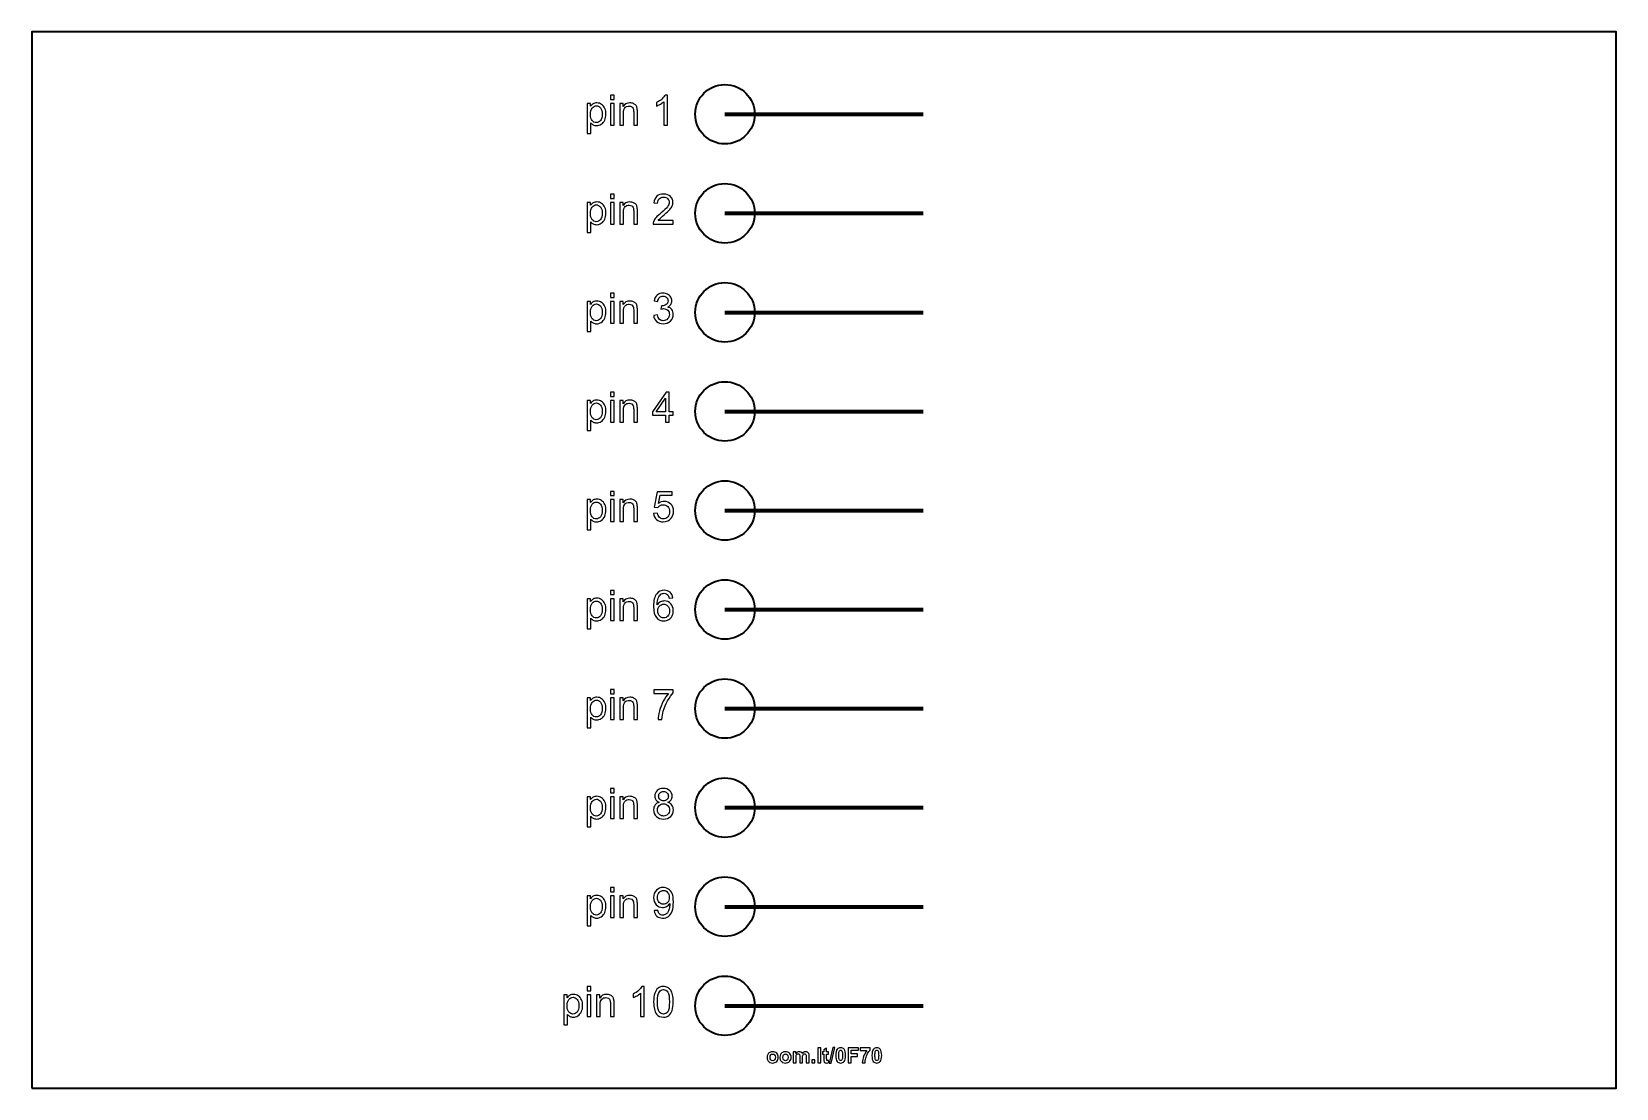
# Model space of a CAD drawing. Header units: centimetres. Extents: x -14.5 to -6.5, y -17.52 to -12.18.
import ezdxf

# ---------------------------------------------------------------- set-up
doc = ezdxf.new("R2010")
doc.units = ezdxf.units.CM
doc.header["$MEASUREMENT"] = 0
doc.layers.add('Layer 1', color=7, linetype='Continuous')

msp = doc.modelspace()

# ---------------------------------------------------------------- linework, layer by layer
at = {"layer": 'Layer 1', "color": 7, "lineweight": 35}
msp.add_lwpolyline([(-14.5, -17.51667), (-6.5, -17.51667), (-6.5, -12.18333), (-14.5, -12.18333), (-14.5, -17.51667)], close=True, dxfattribs=at)
at = {"layer": 'Layer 1', "color": 250, "lineweight": 35}
for centre in [(-11, -12.6), (-11, -13.1), (-11, -13.6), (-11, -14.1), (-11, -14.6), (-11, -15.1), (-11, -15.6), (-11, -16.1), (-11, -16.6), (-11, -17.1)]:
    msp.add_ellipse(centre, major_axis=(0, 0.15), ratio=1, dxfattribs=at)
at = {"layer": 'Layer 1', "color": 250}
for points, knots in [([(-11.6961, -12.69711), (-11.6961, -12.69711), (-11.6961, -12.54531), (-11.6961, -12.54531), (-11.6961, -12.54531), (-11.6961, -12.54531), (-11.67917, -12.54531), (-11.67917, -12.54531), (-11.67917, -12.54531), (-11.67917, -12.54531), (-11.67917, -12.55956), (-11.67917, -12.55956), (-11.67917, -12.55956), (-11.67518, -12.55399), (-11.67066, -12.54979), (-11.66562, -12.547), (-11.66562, -12.547), (-11.66061, -12.54422), (-11.65451, -12.5428), (-11.64735, -12.5428), (-11.64735, -12.5428), (-11.63796, -12.5428), (-11.62971, -12.54524), (-11.62254, -12.55004), (-11.62254, -12.55004), (-11.61535, -12.55487), (-11.60995, -12.56168), (-11.60632, -12.57046), (-11.60632, -12.57046), (-11.60265, -12.57925), (-11.60081, -12.58888), (-11.60081, -12.59936), (-11.60081, -12.59936), (-11.60081, -12.61057), (-11.60282, -12.6207), (-11.60688, -12.62969), (-11.60688, -12.62969), (-11.6109, -12.63869), (-11.61676, -12.64557), (-11.62445, -12.65037), (-11.62445, -12.65037), (-11.63214, -12.65513), (-11.64022, -12.65753), (-11.64869, -12.65753), (-11.64869, -12.65753), (-11.65489, -12.65753), (-11.66043, -12.65622), (-11.66537, -12.65361), (-11.66537, -12.65361), (-11.67031, -12.651), (-11.67433, -12.64769), (-11.67751, -12.6437), (-11.67751, -12.6437), (-11.67751, -12.6437), (-11.67751, -12.69711), (-11.67751, -12.69711), (-11.67751, -12.69711), (-11.67751, -12.69711), (-11.6961, -12.69711), (-11.6961, -12.69711)], [0, 0, 0, 0, 0.0666667, 0.0666667, 0.0666667, 0.0666667, 0.1333333, 0.1333333, 0.1333333, 0.1333333, 0.2, 0.2, 0.2, 0.2, 0.2666667, 0.2666667, 0.2666667, 0.2666667, 0.3333333, 0.3333333, 0.3333333, 0.3333333, 0.4, 0.4, 0.4, 0.4, 0.4666667, 0.4666667, 0.4666667, 0.4666667, 0.5333333, 0.5333333, 0.5333333, 0.5333333, 0.6, 0.6, 0.6, 0.6, 0.6666667, 0.6666667, 0.6666667, 0.6666667, 0.7333333, 0.7333333, 0.7333333, 0.7333333, 0.8, 0.8, 0.8, 0.8, 0.8666667, 0.8666667, 0.8666667, 0.8666667, 0.9333333, 0.9333333, 0.9333333, 0.9333333, 1, 1, 1, 1]), ([(-11.67927, -12.6008), (-11.67927, -12.61491), (-11.67641, -12.62536), (-11.6707, -12.63213), (-11.6707, -12.63213), (-11.66498, -12.63887), (-11.65803, -12.64225), (-11.64992, -12.64225), (-11.64992, -12.64225), (-11.64167, -12.64225), (-11.63457, -12.63876), (-11.62868, -12.63174), (-11.62868, -12.63174), (-11.62279, -12.62476), (-11.61983, -12.61393), (-11.61983, -12.59925), (-11.61983, -12.59925), (-11.61983, -12.58524), (-11.62272, -12.5748), (-11.62847, -12.56782), (-11.62847, -12.56782), (-11.63422, -12.56087), (-11.6411, -12.55737), (-11.64907, -12.55737), (-11.64907, -12.55737), (-11.65701, -12.55737), (-11.66403, -12.56108), (-11.67013, -12.56849), (-11.67013, -12.56849), (-11.67624, -12.5759), (-11.67927, -12.58669), (-11.67927, -12.6008)], [0, 0, 0, 0, 0.125, 0.125, 0.125, 0.125, 0.25, 0.25, 0.25, 0.25, 0.375, 0.375, 0.375, 0.375, 0.5, 0.5, 0.5, 0.5, 0.625, 0.625, 0.625, 0.625, 0.75, 0.75, 0.75, 0.75, 0.875, 0.875, 0.875, 0.875, 1, 1, 1, 1]), ([(-11.57831, -12.52495), (-11.57831, -12.52495), (-11.57831, -12.50354), (-11.57831, -12.50354), (-11.57831, -12.50354), (-11.57831, -12.50354), (-11.55968, -12.50354), (-11.55968, -12.50354), (-11.55968, -12.50354), (-11.55968, -12.50354), (-11.55968, -12.52495), (-11.55968, -12.52495), (-11.55968, -12.52495), (-11.55968, -12.52495), (-11.57831, -12.52495), (-11.57831, -12.52495)], [0, 0, 0, 0, 0.25, 0.25, 0.25, 0.25, 0.5, 0.5, 0.5, 0.5, 0.75, 0.75, 0.75, 0.75, 1, 1, 1, 1]), ([(-11.57831, -12.65506), (-11.57831, -12.65506), (-11.57831, -12.54531), (-11.57831, -12.54531), (-11.57831, -12.54531), (-11.57831, -12.54531), (-11.55968, -12.54531), (-11.55968, -12.54531), (-11.55968, -12.54531), (-11.55968, -12.54531), (-11.55968, -12.65506), (-11.55968, -12.65506), (-11.55968, -12.65506), (-11.55968, -12.65506), (-11.57831, -12.65506), (-11.57831, -12.65506)], [0, 0, 0, 0, 0.25, 0.25, 0.25, 0.25, 0.5, 0.5, 0.5, 0.5, 0.75, 0.75, 0.75, 0.75, 1, 1, 1, 1]), ([(-11.53135, -12.65506), (-11.53135, -12.65506), (-11.53135, -12.54531), (-11.53135, -12.54531), (-11.53135, -12.54531), (-11.53135, -12.54531), (-11.51463, -12.54531), (-11.51463, -12.54531), (-11.51463, -12.54531), (-11.51463, -12.54531), (-11.51463, -12.5609), (-11.51463, -12.5609), (-11.51463, -12.5609), (-11.50655, -12.54884), (-11.49491, -12.5428), (-11.4797, -12.5428), (-11.4797, -12.5428), (-11.47307, -12.5428), (-11.467, -12.544), (-11.46146, -12.54637), (-11.46146, -12.54637), (-11.45589, -12.54877), (-11.45176, -12.55187), (-11.44901, -12.55575), (-11.44901, -12.55575), (-11.44622, -12.5596), (-11.44432, -12.56418), (-11.44319, -12.56947), (-11.44319, -12.56947), (-11.44252, -12.57293), (-11.44217, -12.57896), (-11.44217, -12.58757), (-11.44217, -12.58757), (-11.44217, -12.58757), (-11.44217, -12.65506), (-11.44217, -12.65506), (-11.44217, -12.65506), (-11.44217, -12.65506), (-11.46079, -12.65506), (-11.46079, -12.65506), (-11.46079, -12.65506), (-11.46079, -12.65506), (-11.46079, -12.58828), (-11.46079, -12.58828), (-11.46079, -12.58828), (-11.46079, -12.58073), (-11.4615, -12.57505), (-11.46295, -12.57127), (-11.46295, -12.57127), (-11.46439, -12.56753), (-11.46697, -12.56454), (-11.47064, -12.56231), (-11.47064, -12.56231), (-11.47434, -12.56006), (-11.47864, -12.55893), (-11.48362, -12.55893), (-11.48362, -12.55893), (-11.49156, -12.55893), (-11.49836, -12.56147), (-11.50415, -12.56648), (-11.50415, -12.56648), (-11.5099, -12.57152), (-11.51276, -12.58105), (-11.51276, -12.59512), (-11.51276, -12.59512), (-11.51276, -12.59512), (-11.51276, -12.65506), (-11.51276, -12.65506), (-11.51276, -12.65506), (-11.51276, -12.65506), (-11.53135, -12.65506), (-11.53135, -12.65506)], [0, 0, 0, 0, 0.0555556, 0.0555556, 0.0555556, 0.0555556, 0.1111111, 0.1111111, 0.1111111, 0.1111111, 0.1666667, 0.1666667, 0.1666667, 0.1666667, 0.2222222, 0.2222222, 0.2222222, 0.2222222, 0.2777778, 0.2777778, 0.2777778, 0.2777778, 0.3333333, 0.3333333, 0.3333333, 0.3333333, 0.3888889, 0.3888889, 0.3888889, 0.3888889, 0.4444444, 0.4444444, 0.4444444, 0.4444444, 0.5, 0.5, 0.5, 0.5, 0.5555556, 0.5555556, 0.5555556, 0.5555556, 0.6111111, 0.6111111, 0.6111111, 0.6111111, 0.6666667, 0.6666667, 0.6666667, 0.6666667, 0.7222222, 0.7222222, 0.7222222, 0.7222222, 0.7777778, 0.7777778, 0.7777778, 0.7777778, 0.8333333, 0.8333333, 0.8333333, 0.8333333, 0.8888889, 0.8888889, 0.8888889, 0.8888889, 0.9444444, 0.9444444, 0.9444444, 0.9444444, 1, 1, 1, 1]), ([(-11.28994, -12.65506), (-11.28994, -12.65506), (-11.30853, -12.65506), (-11.30853, -12.65506), (-11.30853, -12.65506), (-11.30853, -12.65506), (-11.30853, -12.53652), (-11.30853, -12.53652), (-11.30853, -12.53652), (-11.31301, -12.54079), (-11.31887, -12.54506), (-11.32614, -12.54933), (-11.32614, -12.54933), (-11.33344, -12.5536), (-11.33997, -12.55681), (-11.34575, -12.55893), (-11.34575, -12.55893), (-11.34575, -12.55893), (-11.34575, -12.54097), (-11.34575, -12.54097), (-11.34575, -12.54097), (-11.33535, -12.53607), (-11.32624, -12.53014), (-11.31845, -12.52319), (-11.31845, -12.52319), (-11.31069, -12.5162), (-11.30515, -12.50947), (-11.3019, -12.5029), (-11.3019, -12.5029), (-11.3019, -12.5029), (-11.28994, -12.5029), (-11.28994, -12.5029), (-11.28994, -12.5029), (-11.28994, -12.5029), (-11.28994, -12.65506), (-11.28994, -12.65506)], [0, 0, 0, 0, 0.1111111, 0.1111111, 0.1111111, 0.1111111, 0.2222222, 0.2222222, 0.2222222, 0.2222222, 0.3333333, 0.3333333, 0.3333333, 0.3333333, 0.4444444, 0.4444444, 0.4444444, 0.4444444, 0.5555556, 0.5555556, 0.5555556, 0.5555556, 0.6666667, 0.6666667, 0.6666667, 0.6666667, 0.7777778, 0.7777778, 0.7777778, 0.7777778, 0.8888889, 0.8888889, 0.8888889, 0.8888889, 1, 1, 1, 1]), ([(-11.57831, -13.02495), (-11.57831, -13.02495), (-11.57831, -13.00354), (-11.57831, -13.00354), (-11.57831, -13.00354), (-11.57831, -13.00354), (-11.55968, -13.00354), (-11.55968, -13.00354), (-11.55968, -13.00354), (-11.55968, -13.00354), (-11.55968, -13.02495), (-11.55968, -13.02495), (-11.55968, -13.02495), (-11.55968, -13.02495), (-11.57831, -13.02495), (-11.57831, -13.02495)], [0, 0, 0, 0, 0.25, 0.25, 0.25, 0.25, 0.5, 0.5, 0.5, 0.5, 0.75, 0.75, 0.75, 0.75, 1, 1, 1, 1]), ([(-11.26221, -13.13717), (-11.26221, -13.13717), (-11.26221, -13.15506), (-11.26221, -13.15506), (-11.26221, -13.15506), (-11.26221, -13.15506), (-11.36237, -13.15506), (-11.36237, -13.15506), (-11.36237, -13.15506), (-11.36251, -13.15058), (-11.3618, -13.14628), (-11.36022, -13.14215), (-11.36022, -13.14215), (-11.35768, -13.1353), (-11.35359, -13.1286), (-11.34798, -13.12197), (-11.34798, -13.12197), (-11.34233, -13.11537), (-11.33422, -13.10772), (-11.32363, -13.09904), (-11.32363, -13.09904), (-11.30716, -13.08553), (-11.29601, -13.07484), (-11.29023, -13.06693), (-11.29023, -13.06693), (-11.28444, -13.05907), (-11.28155, -13.05159), (-11.28155, -13.04457), (-11.28155, -13.04457), (-11.28155, -13.0372), (-11.28419, -13.03099), (-11.28945, -13.02591), (-11.28945, -13.02591), (-11.29474, -13.02086), (-11.30162, -13.01832), (-11.31009, -13.01832), (-11.31009, -13.01832), (-11.31905, -13.01832), (-11.32621, -13.021), (-11.33157, -13.0264), (-11.33157, -13.0264), (-11.33697, -13.03176), (-11.33969, -13.03921), (-11.33976, -13.0487), (-11.33976, -13.0487), (-11.33976, -13.0487), (-11.35888, -13.04676), (-11.35888, -13.04676), (-11.35888, -13.04676), (-11.35757, -13.03247), (-11.35263, -13.0216), (-11.3441, -13.01412), (-11.3441, -13.01412), (-11.33556, -13.00664), (-11.32406, -13.0029), (-11.30966, -13.0029), (-11.30966, -13.0029), (-11.29513, -13.0029), (-11.28363, -13.00696), (-11.27516, -13.01501), (-11.27516, -13.01501), (-11.26666, -13.02308), (-11.26243, -13.03307), (-11.26243, -13.04499), (-11.26243, -13.04499), (-11.26243, -13.05106), (-11.26366, -13.05702), (-11.26617, -13.06288), (-11.26617, -13.06288), (-11.26863, -13.06873), (-11.27276, -13.07491), (-11.27851, -13.08136), (-11.27851, -13.08136), (-11.28426, -13.08785), (-11.29382, -13.09674), (-11.30719, -13.10803), (-11.30719, -13.10803), (-11.31834, -13.11742), (-11.3255, -13.12377), (-11.32868, -13.12712), (-11.32868, -13.12712), (-11.33185, -13.13044), (-11.33446, -13.13379), (-11.33655, -13.13717), (-11.33655, -13.13717), (-11.33655, -13.13717), (-11.26221, -13.13717), (-11.26221, -13.13717)], [0, 0, 0, 0, 0.0454545, 0.0454545, 0.0454545, 0.0454545, 0.0909091, 0.0909091, 0.0909091, 0.0909091, 0.1363636, 0.1363636, 0.1363636, 0.1363636, 0.1818182, 0.1818182, 0.1818182, 0.1818182, 0.2272727, 0.2272727, 0.2272727, 0.2272727, 0.2727273, 0.2727273, 0.2727273, 0.2727273, 0.3181818, 0.3181818, 0.3181818, 0.3181818, 0.3636364, 0.3636364, 0.3636364, 0.3636364, 0.4090909, 0.4090909, 0.4090909, 0.4090909, 0.4545455, 0.4545455, 0.4545455, 0.4545455, 0.5, 0.5, 0.5, 0.5, 0.5454545, 0.5454545, 0.5454545, 0.5454545, 0.5909091, 0.5909091, 0.5909091, 0.5909091, 0.6363636, 0.6363636, 0.6363636, 0.6363636, 0.6818182, 0.6818182, 0.6818182, 0.6818182, 0.7272727, 0.7272727, 0.7272727, 0.7272727, 0.7727273, 0.7727273, 0.7727273, 0.7727273, 0.8181818, 0.8181818, 0.8181818, 0.8181818, 0.8636364, 0.8636364, 0.8636364, 0.8636364, 0.9090909, 0.9090909, 0.9090909, 0.9090909, 0.9545455, 0.9545455, 0.9545455, 0.9545455, 1, 1, 1, 1]), ([(-11.6961, -13.19711), (-11.6961, -13.19711), (-11.6961, -13.04531), (-11.6961, -13.04531), (-11.6961, -13.04531), (-11.6961, -13.04531), (-11.67917, -13.04531), (-11.67917, -13.04531), (-11.67917, -13.04531), (-11.67917, -13.04531), (-11.67917, -13.05956), (-11.67917, -13.05956), (-11.67917, -13.05956), (-11.67518, -13.05399), (-11.67066, -13.04979), (-11.66562, -13.047), (-11.66562, -13.047), (-11.66061, -13.04422), (-11.65451, -13.0428), (-11.64735, -13.0428), (-11.64735, -13.0428), (-11.63796, -13.0428), (-11.62971, -13.04524), (-11.62254, -13.05004), (-11.62254, -13.05004), (-11.61535, -13.05487), (-11.60995, -13.06168), (-11.60632, -13.07046), (-11.60632, -13.07046), (-11.60265, -13.07925), (-11.60081, -13.08888), (-11.60081, -13.09936), (-11.60081, -13.09936), (-11.60081, -13.11057), (-11.60282, -13.1207), (-11.60688, -13.12969), (-11.60688, -13.12969), (-11.6109, -13.13869), (-11.61676, -13.14557), (-11.62445, -13.15037), (-11.62445, -13.15037), (-11.63214, -13.15513), (-11.64022, -13.15753), (-11.64869, -13.15753), (-11.64869, -13.15753), (-11.65489, -13.15753), (-11.66043, -13.15622), (-11.66537, -13.15361), (-11.66537, -13.15361), (-11.67031, -13.151), (-11.67433, -13.14769), (-11.67751, -13.1437), (-11.67751, -13.1437), (-11.67751, -13.1437), (-11.67751, -13.19711), (-11.67751, -13.19711), (-11.67751, -13.19711), (-11.67751, -13.19711), (-11.6961, -13.19711), (-11.6961, -13.19711)], [0, 0, 0, 0, 0.0666667, 0.0666667, 0.0666667, 0.0666667, 0.1333333, 0.1333333, 0.1333333, 0.1333333, 0.2, 0.2, 0.2, 0.2, 0.2666667, 0.2666667, 0.2666667, 0.2666667, 0.3333333, 0.3333333, 0.3333333, 0.3333333, 0.4, 0.4, 0.4, 0.4, 0.4666667, 0.4666667, 0.4666667, 0.4666667, 0.5333333, 0.5333333, 0.5333333, 0.5333333, 0.6, 0.6, 0.6, 0.6, 0.6666667, 0.6666667, 0.6666667, 0.6666667, 0.7333333, 0.7333333, 0.7333333, 0.7333333, 0.8, 0.8, 0.8, 0.8, 0.8666667, 0.8666667, 0.8666667, 0.8666667, 0.9333333, 0.9333333, 0.9333333, 0.9333333, 1, 1, 1, 1]), ([(-11.67927, -13.1008), (-11.67927, -13.11491), (-11.67641, -13.12536), (-11.6707, -13.13213), (-11.6707, -13.13213), (-11.66498, -13.13887), (-11.65803, -13.14225), (-11.64992, -13.14225), (-11.64992, -13.14225), (-11.64167, -13.14225), (-11.63457, -13.13876), (-11.62868, -13.13174), (-11.62868, -13.13174), (-11.62279, -13.12476), (-11.61983, -13.11393), (-11.61983, -13.09925), (-11.61983, -13.09925), (-11.61983, -13.08524), (-11.62272, -13.0748), (-11.62847, -13.06782), (-11.62847, -13.06782), (-11.63422, -13.06087), (-11.6411, -13.05737), (-11.64907, -13.05737), (-11.64907, -13.05737), (-11.65701, -13.05737), (-11.66403, -13.06108), (-11.67013, -13.06849), (-11.67013, -13.06849), (-11.67624, -13.0759), (-11.67927, -13.08669), (-11.67927, -13.1008)], [0, 0, 0, 0, 0.125, 0.125, 0.125, 0.125, 0.25, 0.25, 0.25, 0.25, 0.375, 0.375, 0.375, 0.375, 0.5, 0.5, 0.5, 0.5, 0.625, 0.625, 0.625, 0.625, 0.75, 0.75, 0.75, 0.75, 0.875, 0.875, 0.875, 0.875, 1, 1, 1, 1]), ([(-11.57831, -13.15506), (-11.57831, -13.15506), (-11.57831, -13.04531), (-11.57831, -13.04531), (-11.57831, -13.04531), (-11.57831, -13.04531), (-11.55968, -13.04531), (-11.55968, -13.04531), (-11.55968, -13.04531), (-11.55968, -13.04531), (-11.55968, -13.15506), (-11.55968, -13.15506), (-11.55968, -13.15506), (-11.55968, -13.15506), (-11.57831, -13.15506), (-11.57831, -13.15506)], [0, 0, 0, 0, 0.25, 0.25, 0.25, 0.25, 0.5, 0.5, 0.5, 0.5, 0.75, 0.75, 0.75, 0.75, 1, 1, 1, 1]), ([(-11.53135, -13.15506), (-11.53135, -13.15506), (-11.53135, -13.04531), (-11.53135, -13.04531), (-11.53135, -13.04531), (-11.53135, -13.04531), (-11.51463, -13.04531), (-11.51463, -13.04531), (-11.51463, -13.04531), (-11.51463, -13.04531), (-11.51463, -13.0609), (-11.51463, -13.0609), (-11.51463, -13.0609), (-11.50655, -13.04884), (-11.49491, -13.0428), (-11.4797, -13.0428), (-11.4797, -13.0428), (-11.47307, -13.0428), (-11.467, -13.044), (-11.46146, -13.04637), (-11.46146, -13.04637), (-11.45589, -13.04877), (-11.45176, -13.05187), (-11.44901, -13.05575), (-11.44901, -13.05575), (-11.44622, -13.0596), (-11.44432, -13.06418), (-11.44319, -13.06947), (-11.44319, -13.06947), (-11.44252, -13.07293), (-11.44217, -13.07896), (-11.44217, -13.08757), (-11.44217, -13.08757), (-11.44217, -13.08757), (-11.44217, -13.15506), (-11.44217, -13.15506), (-11.44217, -13.15506), (-11.44217, -13.15506), (-11.46079, -13.15506), (-11.46079, -13.15506), (-11.46079, -13.15506), (-11.46079, -13.15506), (-11.46079, -13.08828), (-11.46079, -13.08828), (-11.46079, -13.08828), (-11.46079, -13.08073), (-11.4615, -13.07505), (-11.46295, -13.07127), (-11.46295, -13.07127), (-11.46439, -13.06753), (-11.46697, -13.06454), (-11.47064, -13.06231), (-11.47064, -13.06231), (-11.47434, -13.06006), (-11.47864, -13.05893), (-11.48362, -13.05893), (-11.48362, -13.05893), (-11.49156, -13.05893), (-11.49836, -13.06147), (-11.50415, -13.06648), (-11.50415, -13.06648), (-11.5099, -13.07152), (-11.51276, -13.08105), (-11.51276, -13.09512), (-11.51276, -13.09512), (-11.51276, -13.09512), (-11.51276, -13.15506), (-11.51276, -13.15506), (-11.51276, -13.15506), (-11.51276, -13.15506), (-11.53135, -13.15506), (-11.53135, -13.15506)], [0, 0, 0, 0, 0.0555556, 0.0555556, 0.0555556, 0.0555556, 0.1111111, 0.1111111, 0.1111111, 0.1111111, 0.1666667, 0.1666667, 0.1666667, 0.1666667, 0.2222222, 0.2222222, 0.2222222, 0.2222222, 0.2777778, 0.2777778, 0.2777778, 0.2777778, 0.3333333, 0.3333333, 0.3333333, 0.3333333, 0.3888889, 0.3888889, 0.3888889, 0.3888889, 0.4444444, 0.4444444, 0.4444444, 0.4444444, 0.5, 0.5, 0.5, 0.5, 0.5555556, 0.5555556, 0.5555556, 0.5555556, 0.6111111, 0.6111111, 0.6111111, 0.6111111, 0.6666667, 0.6666667, 0.6666667, 0.6666667, 0.7222222, 0.7222222, 0.7222222, 0.7222222, 0.7777778, 0.7777778, 0.7777778, 0.7777778, 0.8333333, 0.8333333, 0.8333333, 0.8333333, 0.8888889, 0.8888889, 0.8888889, 0.8888889, 0.9444444, 0.9444444, 0.9444444, 0.9444444, 1, 1, 1, 1]), ([(-11.57831, -13.52495), (-11.57831, -13.52495), (-11.57831, -13.50354), (-11.57831, -13.50354), (-11.57831, -13.50354), (-11.57831, -13.50354), (-11.55968, -13.50354), (-11.55968, -13.50354), (-11.55968, -13.50354), (-11.55968, -13.50354), (-11.55968, -13.52495), (-11.55968, -13.52495), (-11.55968, -13.52495), (-11.55968, -13.52495), (-11.57831, -13.52495), (-11.57831, -13.52495)], [0, 0, 0, 0, 0.25, 0.25, 0.25, 0.25, 0.5, 0.5, 0.5, 0.5, 0.75, 0.75, 0.75, 0.75, 1, 1, 1, 1]), ([(-11.3599, -13.61505), (-11.3599, -13.61505), (-11.34131, -13.61258), (-11.34131, -13.61258), (-11.34131, -13.61258), (-11.33916, -13.62313), (-11.33552, -13.63072), (-11.33041, -13.63537), (-11.33041, -13.63537), (-11.32526, -13.64003), (-11.31901, -13.64236), (-11.31164, -13.64236), (-11.31164, -13.64236), (-11.30289, -13.64236), (-11.29548, -13.63933), (-11.28945, -13.63326), (-11.28945, -13.63326), (-11.28345, -13.62719), (-11.28042, -13.61968), (-11.28042, -13.61072), (-11.28042, -13.61072), (-11.28042, -13.60218), (-11.2832, -13.59512), (-11.28878, -13.58958), (-11.28878, -13.58958), (-11.29439, -13.58404), (-11.30148, -13.58126), (-11.31009, -13.58126), (-11.31009, -13.58126), (-11.31361, -13.58126), (-11.31799, -13.58196), (-11.32321, -13.58334), (-11.32321, -13.58334), (-11.32321, -13.58334), (-11.32113, -13.56701), (-11.32113, -13.56701), (-11.32113, -13.56701), (-11.31989, -13.56715), (-11.31891, -13.56722), (-11.31813, -13.56722), (-11.31813, -13.56722), (-11.31023, -13.56722), (-11.3031, -13.56514), (-11.29675, -13.56101), (-11.29675, -13.56101), (-11.2904, -13.55688), (-11.28723, -13.5505), (-11.28723, -13.54189), (-11.28723, -13.54189), (-11.28723, -13.53508), (-11.28955, -13.5294), (-11.29418, -13.52495), (-11.29418, -13.52495), (-11.2988, -13.52047), (-11.30476, -13.51822), (-11.31206, -13.51822), (-11.31206, -13.51822), (-11.31929, -13.51822), (-11.32533, -13.52051), (-11.33012, -13.52502), (-11.33012, -13.52502), (-11.33496, -13.52957), (-11.33806, -13.53642), (-11.33944, -13.54552), (-11.33944, -13.54552), (-11.33944, -13.54552), (-11.35803, -13.5422), (-11.35803, -13.5422), (-11.35803, -13.5422), (-11.35577, -13.52972), (-11.35059, -13.52005), (-11.34254, -13.51321), (-11.34254, -13.51321), (-11.33446, -13.50636), (-11.32445, -13.5029), (-11.31245, -13.5029), (-11.31245, -13.5029), (-11.3042, -13.5029), (-11.29658, -13.5047), (-11.28963, -13.50823), (-11.28963, -13.50823), (-11.28268, -13.51179), (-11.27735, -13.51663), (-11.27364, -13.52277), (-11.27364, -13.52277), (-11.26998, -13.5289), (-11.26811, -13.5354), (-11.26811, -13.54231), (-11.26811, -13.54231), (-11.26811, -13.54884), (-11.26987, -13.5548), (-11.2734, -13.5602), (-11.2734, -13.5602), (-11.27693, -13.56556), (-11.28211, -13.56983), (-11.28899, -13.573), (-11.28899, -13.573), (-11.28003, -13.57505), (-11.27308, -13.57935), (-11.26811, -13.58588), (-11.26811, -13.58588), (-11.26317, -13.59237), (-11.2607, -13.60052), (-11.2607, -13.61029), (-11.2607, -13.61029), (-11.2607, -13.62352), (-11.2655, -13.63474), (-11.27516, -13.64395), (-11.27516, -13.64395), (-11.28479, -13.65315), (-11.297, -13.65774), (-11.31174, -13.65774), (-11.31174, -13.65774), (-11.32504, -13.65774), (-11.33609, -13.65379), (-11.34487, -13.64585), (-11.34487, -13.64585), (-11.35366, -13.63795), (-11.35867, -13.62768), (-11.3599, -13.61505)], [0, 0, 0, 0, 0.0333333, 0.0333333, 0.0333333, 0.0333333, 0.0666667, 0.0666667, 0.0666667, 0.0666667, 0.1, 0.1, 0.1, 0.1, 0.1333333, 0.1333333, 0.1333333, 0.1333333, 0.1666667, 0.1666667, 0.1666667, 0.1666667, 0.2, 0.2, 0.2, 0.2, 0.2333333, 0.2333333, 0.2333333, 0.2333333, 0.2666667, 0.2666667, 0.2666667, 0.2666667, 0.3, 0.3, 0.3, 0.3, 0.3333333, 0.3333333, 0.3333333, 0.3333333, 0.3666667, 0.3666667, 0.3666667, 0.3666667, 0.4, 0.4, 0.4, 0.4, 0.4333333, 0.4333333, 0.4333333, 0.4333333, 0.4666667, 0.4666667, 0.4666667, 0.4666667, 0.5, 0.5, 0.5, 0.5, 0.5333333, 0.5333333, 0.5333333, 0.5333333, 0.5666667, 0.5666667, 0.5666667, 0.5666667, 0.6, 0.6, 0.6, 0.6, 0.6333333, 0.6333333, 0.6333333, 0.6333333, 0.6666667, 0.6666667, 0.6666667, 0.6666667, 0.7, 0.7, 0.7, 0.7, 0.7333333, 0.7333333, 0.7333333, 0.7333333, 0.7666667, 0.7666667, 0.7666667, 0.7666667, 0.8, 0.8, 0.8, 0.8, 0.8333333, 0.8333333, 0.8333333, 0.8333333, 0.8666667, 0.8666667, 0.8666667, 0.8666667, 0.9, 0.9, 0.9, 0.9, 0.9333333, 0.9333333, 0.9333333, 0.9333333, 0.9666667, 0.9666667, 0.9666667, 0.9666667, 1, 1, 1, 1]), ([(-11.6961, -13.69711), (-11.6961, -13.69711), (-11.6961, -13.54531), (-11.6961, -13.54531), (-11.6961, -13.54531), (-11.6961, -13.54531), (-11.67917, -13.54531), (-11.67917, -13.54531), (-11.67917, -13.54531), (-11.67917, -13.54531), (-11.67917, -13.55956), (-11.67917, -13.55956), (-11.67917, -13.55956), (-11.67518, -13.55399), (-11.67066, -13.54979), (-11.66562, -13.547), (-11.66562, -13.547), (-11.66061, -13.54422), (-11.65451, -13.5428), (-11.64735, -13.5428), (-11.64735, -13.5428), (-11.63796, -13.5428), (-11.62971, -13.54524), (-11.62254, -13.55004), (-11.62254, -13.55004), (-11.61535, -13.55487), (-11.60995, -13.56168), (-11.60632, -13.57046), (-11.60632, -13.57046), (-11.60265, -13.57925), (-11.60081, -13.58888), (-11.60081, -13.59936), (-11.60081, -13.59936), (-11.60081, -13.61057), (-11.60282, -13.6207), (-11.60688, -13.62969), (-11.60688, -13.62969), (-11.6109, -13.63869), (-11.61676, -13.64557), (-11.62445, -13.65037), (-11.62445, -13.65037), (-11.63214, -13.65513), (-11.64022, -13.65753), (-11.64869, -13.65753), (-11.64869, -13.65753), (-11.65489, -13.65753), (-11.66043, -13.65622), (-11.66537, -13.65361), (-11.66537, -13.65361), (-11.67031, -13.651), (-11.67433, -13.64769), (-11.67751, -13.6437), (-11.67751, -13.6437), (-11.67751, -13.6437), (-11.67751, -13.69711), (-11.67751, -13.69711), (-11.67751, -13.69711), (-11.67751, -13.69711), (-11.6961, -13.69711), (-11.6961, -13.69711)], [0, 0, 0, 0, 0.0666667, 0.0666667, 0.0666667, 0.0666667, 0.1333333, 0.1333333, 0.1333333, 0.1333333, 0.2, 0.2, 0.2, 0.2, 0.2666667, 0.2666667, 0.2666667, 0.2666667, 0.3333333, 0.3333333, 0.3333333, 0.3333333, 0.4, 0.4, 0.4, 0.4, 0.4666667, 0.4666667, 0.4666667, 0.4666667, 0.5333333, 0.5333333, 0.5333333, 0.5333333, 0.6, 0.6, 0.6, 0.6, 0.6666667, 0.6666667, 0.6666667, 0.6666667, 0.7333333, 0.7333333, 0.7333333, 0.7333333, 0.8, 0.8, 0.8, 0.8, 0.8666667, 0.8666667, 0.8666667, 0.8666667, 0.9333333, 0.9333333, 0.9333333, 0.9333333, 1, 1, 1, 1]), ([(-11.67927, -13.6008), (-11.67927, -13.61491), (-11.67641, -13.62536), (-11.6707, -13.63213), (-11.6707, -13.63213), (-11.66498, -13.63887), (-11.65803, -13.64225), (-11.64992, -13.64225), (-11.64992, -13.64225), (-11.64167, -13.64225), (-11.63457, -13.63876), (-11.62868, -13.63174), (-11.62868, -13.63174), (-11.62279, -13.62476), (-11.61983, -13.61393), (-11.61983, -13.59925), (-11.61983, -13.59925), (-11.61983, -13.58524), (-11.62272, -13.5748), (-11.62847, -13.56782), (-11.62847, -13.56782), (-11.63422, -13.56087), (-11.6411, -13.55737), (-11.64907, -13.55737), (-11.64907, -13.55737), (-11.65701, -13.55737), (-11.66403, -13.56108), (-11.67013, -13.56849), (-11.67013, -13.56849), (-11.67624, -13.5759), (-11.67927, -13.58669), (-11.67927, -13.6008)], [0, 0, 0, 0, 0.125, 0.125, 0.125, 0.125, 0.25, 0.25, 0.25, 0.25, 0.375, 0.375, 0.375, 0.375, 0.5, 0.5, 0.5, 0.5, 0.625, 0.625, 0.625, 0.625, 0.75, 0.75, 0.75, 0.75, 0.875, 0.875, 0.875, 0.875, 1, 1, 1, 1]), ([(-11.57831, -13.65506), (-11.57831, -13.65506), (-11.57831, -13.54531), (-11.57831, -13.54531), (-11.57831, -13.54531), (-11.57831, -13.54531), (-11.55968, -13.54531), (-11.55968, -13.54531), (-11.55968, -13.54531), (-11.55968, -13.54531), (-11.55968, -13.65506), (-11.55968, -13.65506), (-11.55968, -13.65506), (-11.55968, -13.65506), (-11.57831, -13.65506), (-11.57831, -13.65506)], [0, 0, 0, 0, 0.25, 0.25, 0.25, 0.25, 0.5, 0.5, 0.5, 0.5, 0.75, 0.75, 0.75, 0.75, 1, 1, 1, 1]), ([(-11.53135, -13.65506), (-11.53135, -13.65506), (-11.53135, -13.54531), (-11.53135, -13.54531), (-11.53135, -13.54531), (-11.53135, -13.54531), (-11.51463, -13.54531), (-11.51463, -13.54531), (-11.51463, -13.54531), (-11.51463, -13.54531), (-11.51463, -13.5609), (-11.51463, -13.5609), (-11.51463, -13.5609), (-11.50655, -13.54884), (-11.49491, -13.5428), (-11.4797, -13.5428), (-11.4797, -13.5428), (-11.47307, -13.5428), (-11.467, -13.544), (-11.46146, -13.54637), (-11.46146, -13.54637), (-11.45589, -13.54877), (-11.45176, -13.55187), (-11.44901, -13.55575), (-11.44901, -13.55575), (-11.44622, -13.5596), (-11.44432, -13.56418), (-11.44319, -13.56947), (-11.44319, -13.56947), (-11.44252, -13.57293), (-11.44217, -13.57896), (-11.44217, -13.58757), (-11.44217, -13.58757), (-11.44217, -13.58757), (-11.44217, -13.65506), (-11.44217, -13.65506), (-11.44217, -13.65506), (-11.44217, -13.65506), (-11.46079, -13.65506), (-11.46079, -13.65506), (-11.46079, -13.65506), (-11.46079, -13.65506), (-11.46079, -13.58828), (-11.46079, -13.58828), (-11.46079, -13.58828), (-11.46079, -13.58073), (-11.4615, -13.57505), (-11.46295, -13.57127), (-11.46295, -13.57127), (-11.46439, -13.56753), (-11.46697, -13.56454), (-11.47064, -13.56231), (-11.47064, -13.56231), (-11.47434, -13.56006), (-11.47864, -13.55893), (-11.48362, -13.55893), (-11.48362, -13.55893), (-11.49156, -13.55893), (-11.49836, -13.56147), (-11.50415, -13.56648), (-11.50415, -13.56648), (-11.5099, -13.57152), (-11.51276, -13.58105), (-11.51276, -13.59512), (-11.51276, -13.59512), (-11.51276, -13.59512), (-11.51276, -13.65506), (-11.51276, -13.65506), (-11.51276, -13.65506), (-11.51276, -13.65506), (-11.53135, -13.65506), (-11.53135, -13.65506)], [0, 0, 0, 0, 0.0555556, 0.0555556, 0.0555556, 0.0555556, 0.1111111, 0.1111111, 0.1111111, 0.1111111, 0.1666667, 0.1666667, 0.1666667, 0.1666667, 0.2222222, 0.2222222, 0.2222222, 0.2222222, 0.2777778, 0.2777778, 0.2777778, 0.2777778, 0.3333333, 0.3333333, 0.3333333, 0.3333333, 0.3888889, 0.3888889, 0.3888889, 0.3888889, 0.4444444, 0.4444444, 0.4444444, 0.4444444, 0.5, 0.5, 0.5, 0.5, 0.5555556, 0.5555556, 0.5555556, 0.5555556, 0.6111111, 0.6111111, 0.6111111, 0.6111111, 0.6666667, 0.6666667, 0.6666667, 0.6666667, 0.7222222, 0.7222222, 0.7222222, 0.7222222, 0.7777778, 0.7777778, 0.7777778, 0.7777778, 0.8333333, 0.8333333, 0.8333333, 0.8333333, 0.8888889, 0.8888889, 0.8888889, 0.8888889, 0.9444444, 0.9444444, 0.9444444, 0.9444444, 1, 1, 1, 1]), ([(-11.6961, -14.19711), (-11.6961, -14.19711), (-11.6961, -14.04531), (-11.6961, -14.04531), (-11.6961, -14.04531), (-11.6961, -14.04531), (-11.67917, -14.04531), (-11.67917, -14.04531), (-11.67917, -14.04531), (-11.67917, -14.04531), (-11.67917, -14.05956), (-11.67917, -14.05956), (-11.67917, -14.05956), (-11.67518, -14.05399), (-11.67066, -14.04979), (-11.66562, -14.047), (-11.66562, -14.047), (-11.66061, -14.04422), (-11.65451, -14.0428), (-11.64735, -14.0428), (-11.64735, -14.0428), (-11.63796, -14.0428), (-11.62971, -14.04524), (-11.62254, -14.05004), (-11.62254, -14.05004), (-11.61535, -14.05487), (-11.60995, -14.06168), (-11.60632, -14.07046), (-11.60632, -14.07046), (-11.60265, -14.07925), (-11.60081, -14.08888), (-11.60081, -14.09936), (-11.60081, -14.09936), (-11.60081, -14.11057), (-11.60282, -14.1207), (-11.60688, -14.12969), (-11.60688, -14.12969), (-11.6109, -14.13869), (-11.61676, -14.14557), (-11.62445, -14.15037), (-11.62445, -14.15037), (-11.63214, -14.15513), (-11.64022, -14.15753), (-11.64869, -14.15753), (-11.64869, -14.15753), (-11.65489, -14.15753), (-11.66043, -14.15622), (-11.66537, -14.15361), (-11.66537, -14.15361), (-11.67031, -14.151), (-11.67433, -14.14769), (-11.67751, -14.1437), (-11.67751, -14.1437), (-11.67751, -14.1437), (-11.67751, -14.19711), (-11.67751, -14.19711), (-11.67751, -14.19711), (-11.67751, -14.19711), (-11.6961, -14.19711), (-11.6961, -14.19711)], [0, 0, 0, 0, 0.0666667, 0.0666667, 0.0666667, 0.0666667, 0.1333333, 0.1333333, 0.1333333, 0.1333333, 0.2, 0.2, 0.2, 0.2, 0.2666667, 0.2666667, 0.2666667, 0.2666667, 0.3333333, 0.3333333, 0.3333333, 0.3333333, 0.4, 0.4, 0.4, 0.4, 0.4666667, 0.4666667, 0.4666667, 0.4666667, 0.5333333, 0.5333333, 0.5333333, 0.5333333, 0.6, 0.6, 0.6, 0.6, 0.6666667, 0.6666667, 0.6666667, 0.6666667, 0.7333333, 0.7333333, 0.7333333, 0.7333333, 0.8, 0.8, 0.8, 0.8, 0.8666667, 0.8666667, 0.8666667, 0.8666667, 0.9333333, 0.9333333, 0.9333333, 0.9333333, 1, 1, 1, 1]), ([(-11.67927, -14.1008), (-11.67927, -14.11491), (-11.67641, -14.12536), (-11.6707, -14.13213), (-11.6707, -14.13213), (-11.66498, -14.13887), (-11.65803, -14.14225), (-11.64992, -14.14225), (-11.64992, -14.14225), (-11.64167, -14.14225), (-11.63457, -14.13876), (-11.62868, -14.13174), (-11.62868, -14.13174), (-11.62279, -14.12476), (-11.61983, -14.11393), (-11.61983, -14.09925), (-11.61983, -14.09925), (-11.61983, -14.08524), (-11.62272, -14.0748), (-11.62847, -14.06782), (-11.62847, -14.06782), (-11.63422, -14.06087), (-11.6411, -14.05737), (-11.64907, -14.05737), (-11.64907, -14.05737), (-11.65701, -14.05737), (-11.66403, -14.06108), (-11.67013, -14.06849), (-11.67013, -14.06849), (-11.67624, -14.0759), (-11.67927, -14.08669), (-11.67927, -14.1008)], [0, 0, 0, 0, 0.125, 0.125, 0.125, 0.125, 0.25, 0.25, 0.25, 0.25, 0.375, 0.375, 0.375, 0.375, 0.5, 0.5, 0.5, 0.5, 0.625, 0.625, 0.625, 0.625, 0.75, 0.75, 0.75, 0.75, 0.875, 0.875, 0.875, 0.875, 1, 1, 1, 1]), ([(-11.57831, -14.02495), (-11.57831, -14.02495), (-11.57831, -14.00354), (-11.57831, -14.00354), (-11.57831, -14.00354), (-11.57831, -14.00354), (-11.55968, -14.00354), (-11.55968, -14.00354), (-11.55968, -14.00354), (-11.55968, -14.00354), (-11.55968, -14.02495), (-11.55968, -14.02495), (-11.55968, -14.02495), (-11.55968, -14.02495), (-11.57831, -14.02495), (-11.57831, -14.02495)], [0, 0, 0, 0, 0.25, 0.25, 0.25, 0.25, 0.5, 0.5, 0.5, 0.5, 0.75, 0.75, 0.75, 0.75, 1, 1, 1, 1]), ([(-11.57831, -14.15506), (-11.57831, -14.15506), (-11.57831, -14.04531), (-11.57831, -14.04531), (-11.57831, -14.04531), (-11.57831, -14.04531), (-11.55968, -14.04531), (-11.55968, -14.04531), (-11.55968, -14.04531), (-11.55968, -14.04531), (-11.55968, -14.15506), (-11.55968, -14.15506), (-11.55968, -14.15506), (-11.55968, -14.15506), (-11.57831, -14.15506), (-11.57831, -14.15506)], [0, 0, 0, 0, 0.25, 0.25, 0.25, 0.25, 0.5, 0.5, 0.5, 0.5, 0.75, 0.75, 0.75, 0.75, 1, 1, 1, 1]), ([(-11.53135, -14.15506), (-11.53135, -14.15506), (-11.53135, -14.04531), (-11.53135, -14.04531), (-11.53135, -14.04531), (-11.53135, -14.04531), (-11.51463, -14.04531), (-11.51463, -14.04531), (-11.51463, -14.04531), (-11.51463, -14.04531), (-11.51463, -14.0609), (-11.51463, -14.0609), (-11.51463, -14.0609), (-11.50655, -14.04884), (-11.49491, -14.0428), (-11.4797, -14.0428), (-11.4797, -14.0428), (-11.47307, -14.0428), (-11.467, -14.044), (-11.46146, -14.04637), (-11.46146, -14.04637), (-11.45589, -14.04877), (-11.45176, -14.05187), (-11.44901, -14.05575), (-11.44901, -14.05575), (-11.44622, -14.0596), (-11.44432, -14.06418), (-11.44319, -14.06947), (-11.44319, -14.06947), (-11.44252, -14.07293), (-11.44217, -14.07896), (-11.44217, -14.08757), (-11.44217, -14.08757), (-11.44217, -14.08757), (-11.44217, -14.15506), (-11.44217, -14.15506), (-11.44217, -14.15506), (-11.44217, -14.15506), (-11.46079, -14.15506), (-11.46079, -14.15506), (-11.46079, -14.15506), (-11.46079, -14.15506), (-11.46079, -14.08828), (-11.46079, -14.08828), (-11.46079, -14.08828), (-11.46079, -14.08073), (-11.4615, -14.07505), (-11.46295, -14.07127), (-11.46295, -14.07127), (-11.46439, -14.06753), (-11.46697, -14.06454), (-11.47064, -14.06231), (-11.47064, -14.06231), (-11.47434, -14.06006), (-11.47864, -14.05893), (-11.48362, -14.05893), (-11.48362, -14.05893), (-11.49156, -14.05893), (-11.49836, -14.06147), (-11.50415, -14.06648), (-11.50415, -14.06648), (-11.5099, -14.07152), (-11.51276, -14.08105), (-11.51276, -14.09512), (-11.51276, -14.09512), (-11.51276, -14.09512), (-11.51276, -14.15506), (-11.51276, -14.15506), (-11.51276, -14.15506), (-11.51276, -14.15506), (-11.53135, -14.15506), (-11.53135, -14.15506)], [0, 0, 0, 0, 0.0555556, 0.0555556, 0.0555556, 0.0555556, 0.1111111, 0.1111111, 0.1111111, 0.1111111, 0.1666667, 0.1666667, 0.1666667, 0.1666667, 0.2222222, 0.2222222, 0.2222222, 0.2222222, 0.2777778, 0.2777778, 0.2777778, 0.2777778, 0.3333333, 0.3333333, 0.3333333, 0.3333333, 0.3888889, 0.3888889, 0.3888889, 0.3888889, 0.4444444, 0.4444444, 0.4444444, 0.4444444, 0.5, 0.5, 0.5, 0.5, 0.5555556, 0.5555556, 0.5555556, 0.5555556, 0.6111111, 0.6111111, 0.6111111, 0.6111111, 0.6666667, 0.6666667, 0.6666667, 0.6666667, 0.7222222, 0.7222222, 0.7222222, 0.7222222, 0.7777778, 0.7777778, 0.7777778, 0.7777778, 0.8333333, 0.8333333, 0.8333333, 0.8333333, 0.8888889, 0.8888889, 0.8888889, 0.8888889, 0.9444444, 0.9444444, 0.9444444, 0.9444444, 1, 1, 1, 1]), ([(-11.30039, -14.15506), (-11.30039, -14.15506), (-11.30039, -14.11879), (-11.30039, -14.11879), (-11.30039, -14.11879), (-11.30039, -14.11879), (-11.36611, -14.11879), (-11.36611, -14.11879), (-11.36611, -14.11879), (-11.36611, -14.11879), (-11.36611, -14.10172), (-11.36611, -14.10172), (-11.36611, -14.10172), (-11.36611, -14.10172), (-11.29696, -14.00354), (-11.29696, -14.00354), (-11.29696, -14.00354), (-11.29696, -14.00354), (-11.28176, -14.00354), (-11.28176, -14.00354), (-11.28176, -14.00354), (-11.28176, -14.00354), (-11.28176, -14.10172), (-11.28176, -14.10172), (-11.28176, -14.10172), (-11.28176, -14.10172), (-11.2613, -14.10172), (-11.2613, -14.10172), (-11.2613, -14.10172), (-11.2613, -14.10172), (-11.2613, -14.11879), (-11.2613, -14.11879), (-11.2613, -14.11879), (-11.2613, -14.11879), (-11.28176, -14.11879), (-11.28176, -14.11879), (-11.28176, -14.11879), (-11.28176, -14.11879), (-11.28176, -14.15506), (-11.28176, -14.15506), (-11.28176, -14.15506), (-11.28176, -14.15506), (-11.30039, -14.15506), (-11.30039, -14.15506)], [0, 0, 0, 0, 0.0909091, 0.0909091, 0.0909091, 0.0909091, 0.1818182, 0.1818182, 0.1818182, 0.1818182, 0.2727273, 0.2727273, 0.2727273, 0.2727273, 0.3636364, 0.3636364, 0.3636364, 0.3636364, 0.4545455, 0.4545455, 0.4545455, 0.4545455, 0.5454545, 0.5454545, 0.5454545, 0.5454545, 0.6363636, 0.6363636, 0.6363636, 0.6363636, 0.7272727, 0.7272727, 0.7272727, 0.7272727, 0.8181818, 0.8181818, 0.8181818, 0.8181818, 0.9090909, 0.9090909, 0.9090909, 0.9090909, 1, 1, 1, 1]), ([(-11.30039, -14.10172), (-11.30039, -14.10172), (-11.30039, -14.03342), (-11.30039, -14.03342), (-11.30039, -14.03342), (-11.30039, -14.03342), (-11.3478, -14.10172), (-11.3478, -14.10172), (-11.3478, -14.10172), (-11.3478, -14.10172), (-11.30039, -14.10172), (-11.30039, -14.10172)], [0, 0, 0, 0, 0.3333333, 0.3333333, 0.3333333, 0.3333333, 0.6666667, 0.6666667, 0.6666667, 0.6666667, 1, 1, 1, 1]), ([(-11.6961, -14.69711), (-11.6961, -14.69711), (-11.6961, -14.54531), (-11.6961, -14.54531), (-11.6961, -14.54531), (-11.6961, -14.54531), (-11.67917, -14.54531), (-11.67917, -14.54531), (-11.67917, -14.54531), (-11.67917, -14.54531), (-11.67917, -14.55956), (-11.67917, -14.55956), (-11.67917, -14.55956), (-11.67518, -14.55399), (-11.67066, -14.54979), (-11.66562, -14.547), (-11.66562, -14.547), (-11.66061, -14.54422), (-11.65451, -14.5428), (-11.64735, -14.5428), (-11.64735, -14.5428), (-11.63796, -14.5428), (-11.62971, -14.54524), (-11.62254, -14.55004), (-11.62254, -14.55004), (-11.61535, -14.55487), (-11.60995, -14.56168), (-11.60632, -14.57046), (-11.60632, -14.57046), (-11.60265, -14.57925), (-11.60081, -14.58888), (-11.60081, -14.59936), (-11.60081, -14.59936), (-11.60081, -14.61057), (-11.60282, -14.6207), (-11.60688, -14.62969), (-11.60688, -14.62969), (-11.6109, -14.63869), (-11.61676, -14.64557), (-11.62445, -14.65037), (-11.62445, -14.65037), (-11.63214, -14.65513), (-11.64022, -14.65753), (-11.64869, -14.65753), (-11.64869, -14.65753), (-11.65489, -14.65753), (-11.66043, -14.65622), (-11.66537, -14.65361), (-11.66537, -14.65361), (-11.67031, -14.651), (-11.67433, -14.64769), (-11.67751, -14.6437), (-11.67751, -14.6437), (-11.67751, -14.6437), (-11.67751, -14.69711), (-11.67751, -14.69711), (-11.67751, -14.69711), (-11.67751, -14.69711), (-11.6961, -14.69711), (-11.6961, -14.69711)], [0, 0, 0, 0, 0.0666667, 0.0666667, 0.0666667, 0.0666667, 0.1333333, 0.1333333, 0.1333333, 0.1333333, 0.2, 0.2, 0.2, 0.2, 0.2666667, 0.2666667, 0.2666667, 0.2666667, 0.3333333, 0.3333333, 0.3333333, 0.3333333, 0.4, 0.4, 0.4, 0.4, 0.4666667, 0.4666667, 0.4666667, 0.4666667, 0.5333333, 0.5333333, 0.5333333, 0.5333333, 0.6, 0.6, 0.6, 0.6, 0.6666667, 0.6666667, 0.6666667, 0.6666667, 0.7333333, 0.7333333, 0.7333333, 0.7333333, 0.8, 0.8, 0.8, 0.8, 0.8666667, 0.8666667, 0.8666667, 0.8666667, 0.9333333, 0.9333333, 0.9333333, 0.9333333, 1, 1, 1, 1]), ([(-11.67927, -14.6008), (-11.67927, -14.61491), (-11.67641, -14.62536), (-11.6707, -14.63213), (-11.6707, -14.63213), (-11.66498, -14.63887), (-11.65803, -14.64225), (-11.64992, -14.64225), (-11.64992, -14.64225), (-11.64167, -14.64225), (-11.63457, -14.63876), (-11.62868, -14.63174), (-11.62868, -14.63174), (-11.62279, -14.62476), (-11.61983, -14.61393), (-11.61983, -14.59925), (-11.61983, -14.59925), (-11.61983, -14.58524), (-11.62272, -14.5748), (-11.62847, -14.56782), (-11.62847, -14.56782), (-11.63422, -14.56087), (-11.6411, -14.55737), (-11.64907, -14.55737), (-11.64907, -14.55737), (-11.65701, -14.55737), (-11.66403, -14.56108), (-11.67013, -14.56849), (-11.67013, -14.56849), (-11.67624, -14.5759), (-11.67927, -14.58669), (-11.67927, -14.6008)], [0, 0, 0, 0, 0.125, 0.125, 0.125, 0.125, 0.25, 0.25, 0.25, 0.25, 0.375, 0.375, 0.375, 0.375, 0.5, 0.5, 0.5, 0.5, 0.625, 0.625, 0.625, 0.625, 0.75, 0.75, 0.75, 0.75, 0.875, 0.875, 0.875, 0.875, 1, 1, 1, 1]), ([(-11.57831, -14.52495), (-11.57831, -14.52495), (-11.57831, -14.50354), (-11.57831, -14.50354), (-11.57831, -14.50354), (-11.57831, -14.50354), (-11.55968, -14.50354), (-11.55968, -14.50354), (-11.55968, -14.50354), (-11.55968, -14.50354), (-11.55968, -14.52495), (-11.55968, -14.52495), (-11.55968, -14.52495), (-11.55968, -14.52495), (-11.57831, -14.52495), (-11.57831, -14.52495)], [0, 0, 0, 0, 0.25, 0.25, 0.25, 0.25, 0.5, 0.5, 0.5, 0.5, 0.75, 0.75, 0.75, 0.75, 1, 1, 1, 1]), ([(-11.57831, -14.65506), (-11.57831, -14.65506), (-11.57831, -14.54531), (-11.57831, -14.54531), (-11.57831, -14.54531), (-11.57831, -14.54531), (-11.55968, -14.54531), (-11.55968, -14.54531), (-11.55968, -14.54531), (-11.55968, -14.54531), (-11.55968, -14.65506), (-11.55968, -14.65506), (-11.55968, -14.65506), (-11.55968, -14.65506), (-11.57831, -14.65506), (-11.57831, -14.65506)], [0, 0, 0, 0, 0.25, 0.25, 0.25, 0.25, 0.5, 0.5, 0.5, 0.5, 0.75, 0.75, 0.75, 0.75, 1, 1, 1, 1]), ([(-11.53135, -14.65506), (-11.53135, -14.65506), (-11.53135, -14.54531), (-11.53135, -14.54531), (-11.53135, -14.54531), (-11.53135, -14.54531), (-11.51463, -14.54531), (-11.51463, -14.54531), (-11.51463, -14.54531), (-11.51463, -14.54531), (-11.51463, -14.5609), (-11.51463, -14.5609), (-11.51463, -14.5609), (-11.50655, -14.54884), (-11.49491, -14.5428), (-11.4797, -14.5428), (-11.4797, -14.5428), (-11.47307, -14.5428), (-11.467, -14.544), (-11.46146, -14.54637), (-11.46146, -14.54637), (-11.45589, -14.54877), (-11.45176, -14.55187), (-11.44901, -14.55575), (-11.44901, -14.55575), (-11.44622, -14.5596), (-11.44432, -14.56418), (-11.44319, -14.56947), (-11.44319, -14.56947), (-11.44252, -14.57293), (-11.44217, -14.57896), (-11.44217, -14.58757), (-11.44217, -14.58757), (-11.44217, -14.58757), (-11.44217, -14.65506), (-11.44217, -14.65506), (-11.44217, -14.65506), (-11.44217, -14.65506), (-11.46079, -14.65506), (-11.46079, -14.65506), (-11.46079, -14.65506), (-11.46079, -14.65506), (-11.46079, -14.58828), (-11.46079, -14.58828), (-11.46079, -14.58828), (-11.46079, -14.58073), (-11.4615, -14.57505), (-11.46295, -14.57127), (-11.46295, -14.57127), (-11.46439, -14.56753), (-11.46697, -14.56454), (-11.47064, -14.56231), (-11.47064, -14.56231), (-11.47434, -14.56006), (-11.47864, -14.55893), (-11.48362, -14.55893), (-11.48362, -14.55893), (-11.49156, -14.55893), (-11.49836, -14.56147), (-11.50415, -14.56648), (-11.50415, -14.56648), (-11.5099, -14.57152), (-11.51276, -14.58105), (-11.51276, -14.59512), (-11.51276, -14.59512), (-11.51276, -14.59512), (-11.51276, -14.65506), (-11.51276, -14.65506), (-11.51276, -14.65506), (-11.51276, -14.65506), (-11.53135, -14.65506), (-11.53135, -14.65506)], [0, 0, 0, 0, 0.0555556, 0.0555556, 0.0555556, 0.0555556, 0.1111111, 0.1111111, 0.1111111, 0.1111111, 0.1666667, 0.1666667, 0.1666667, 0.1666667, 0.2222222, 0.2222222, 0.2222222, 0.2222222, 0.2777778, 0.2777778, 0.2777778, 0.2777778, 0.3333333, 0.3333333, 0.3333333, 0.3333333, 0.3888889, 0.3888889, 0.3888889, 0.3888889, 0.4444444, 0.4444444, 0.4444444, 0.4444444, 0.5, 0.5, 0.5, 0.5, 0.5555556, 0.5555556, 0.5555556, 0.5555556, 0.6111111, 0.6111111, 0.6111111, 0.6111111, 0.6666667, 0.6666667, 0.6666667, 0.6666667, 0.7222222, 0.7222222, 0.7222222, 0.7222222, 0.7777778, 0.7777778, 0.7777778, 0.7777778, 0.8333333, 0.8333333, 0.8333333, 0.8333333, 0.8888889, 0.8888889, 0.8888889, 0.8888889, 0.9444444, 0.9444444, 0.9444444, 0.9444444, 1, 1, 1, 1]), ([(-11.36001, -14.61537), (-11.36001, -14.61537), (-11.34046, -14.61371), (-11.34046, -14.61371), (-11.34046, -14.61371), (-11.33902, -14.62324), (-11.33566, -14.63037), (-11.33041, -14.63516), (-11.33041, -14.63516), (-11.32512, -14.63996), (-11.31877, -14.64236), (-11.31132, -14.64236), (-11.31132, -14.64236), (-11.30236, -14.64236), (-11.29478, -14.63897), (-11.2886, -14.63223), (-11.2886, -14.63223), (-11.28239, -14.62546), (-11.27929, -14.6165), (-11.27929, -14.60535), (-11.27929, -14.60535), (-11.27929, -14.59473), (-11.28225, -14.58637), (-11.28821, -14.58023), (-11.28821, -14.58023), (-11.29418, -14.5741), (-11.30197, -14.57103), (-11.31164, -14.57103), (-11.31164, -14.57103), (-11.31764, -14.57103), (-11.32303, -14.5724), (-11.32787, -14.57512), (-11.32787, -14.57512), (-11.3327, -14.57784), (-11.33648, -14.58136), (-11.33923, -14.5857), (-11.33923, -14.5857), (-11.33923, -14.5857), (-11.35669, -14.58344), (-11.35669, -14.58344), (-11.35669, -14.58344), (-11.35669, -14.58344), (-11.34201, -14.50562), (-11.34201, -14.50562), (-11.34201, -14.50562), (-11.34201, -14.50562), (-11.26666, -14.50562), (-11.26666, -14.50562), (-11.26666, -14.50562), (-11.26666, -14.50562), (-11.26666, -14.5234), (-11.26666, -14.5234), (-11.26666, -14.5234), (-11.26666, -14.5234), (-11.32713, -14.5234), (-11.32713, -14.5234), (-11.32713, -14.5234), (-11.32713, -14.5234), (-11.33531, -14.56411), (-11.33531, -14.56411), (-11.33531, -14.56411), (-11.32621, -14.55776), (-11.31665, -14.55459), (-11.30666, -14.55459), (-11.30666, -14.55459), (-11.29344, -14.55459), (-11.28229, -14.55917), (-11.27319, -14.56835), (-11.27319, -14.56835), (-11.26408, -14.57752), (-11.25953, -14.5893), (-11.25953, -14.60369), (-11.25953, -14.60369), (-11.25953, -14.61742), (-11.26355, -14.62927), (-11.27153, -14.63926), (-11.27153, -14.63926), (-11.28126, -14.6515), (-11.29453, -14.65764), (-11.31132, -14.65764), (-11.31132, -14.65764), (-11.32512, -14.65764), (-11.33637, -14.65379), (-11.34508, -14.64606), (-11.34508, -14.64606), (-11.3538, -14.63834), (-11.35877, -14.62811), (-11.36001, -14.61537)], [0, 0, 0, 0, 0.0454545, 0.0454545, 0.0454545, 0.0454545, 0.0909091, 0.0909091, 0.0909091, 0.0909091, 0.1363636, 0.1363636, 0.1363636, 0.1363636, 0.1818182, 0.1818182, 0.1818182, 0.1818182, 0.2272727, 0.2272727, 0.2272727, 0.2272727, 0.2727273, 0.2727273, 0.2727273, 0.2727273, 0.3181818, 0.3181818, 0.3181818, 0.3181818, 0.3636364, 0.3636364, 0.3636364, 0.3636364, 0.4090909, 0.4090909, 0.4090909, 0.4090909, 0.4545455, 0.4545455, 0.4545455, 0.4545455, 0.5, 0.5, 0.5, 0.5, 0.5454545, 0.5454545, 0.5454545, 0.5454545, 0.5909091, 0.5909091, 0.5909091, 0.5909091, 0.6363636, 0.6363636, 0.6363636, 0.6363636, 0.6818182, 0.6818182, 0.6818182, 0.6818182, 0.7272727, 0.7272727, 0.7272727, 0.7272727, 0.7727273, 0.7727273, 0.7727273, 0.7727273, 0.8181818, 0.8181818, 0.8181818, 0.8181818, 0.8636364, 0.8636364, 0.8636364, 0.8636364, 0.9090909, 0.9090909, 0.9090909, 0.9090909, 0.9545455, 0.9545455, 0.9545455, 0.9545455, 1, 1, 1, 1]), ([(-11.57831, -15.02495), (-11.57831, -15.02495), (-11.57831, -15.00354), (-11.57831, -15.00354), (-11.57831, -15.00354), (-11.57831, -15.00354), (-11.55968, -15.00354), (-11.55968, -15.00354), (-11.55968, -15.00354), (-11.55968, -15.00354), (-11.55968, -15.02495), (-11.55968, -15.02495), (-11.55968, -15.02495), (-11.55968, -15.02495), (-11.57831, -15.02495), (-11.57831, -15.02495)], [0, 0, 0, 0, 0.25, 0.25, 0.25, 0.25, 0.5, 0.5, 0.5, 0.5, 0.75, 0.75, 0.75, 0.75, 1, 1, 1, 1]), ([(-11.26348, -15.04065), (-11.26348, -15.04065), (-11.28197, -15.0421), (-11.28197, -15.0421), (-11.28197, -15.0421), (-11.28363, -15.0348), (-11.28596, -15.02947), (-11.28899, -15.02619), (-11.28899, -15.02619), (-11.29404, -15.02086), (-11.30024, -15.01822), (-11.30762, -15.01822), (-11.30762, -15.01822), (-11.31354, -15.01822), (-11.31873, -15.01987), (-11.32321, -15.02319), (-11.32321, -15.02319), (-11.32907, -15.02746), (-11.33369, -15.0337), (-11.33707, -15.04189), (-11.33707, -15.04189), (-11.34043, -15.05007), (-11.34219, -15.06175), (-11.34233, -15.07692), (-11.34233, -15.07692), (-11.33785, -15.07011), (-11.33238, -15.06503), (-11.32589, -15.06171), (-11.32589, -15.06171), (-11.31944, -15.05843), (-11.31263, -15.05677), (-11.30554, -15.05677), (-11.30554, -15.05677), (-11.29312, -15.05677), (-11.28257, -15.06133), (-11.27386, -15.07046), (-11.27386, -15.07046), (-11.26514, -15.0796), (-11.26077, -15.09138), (-11.26077, -15.10585), (-11.26077, -15.10585), (-11.26077, -15.11537), (-11.26285, -15.12419), (-11.26694, -15.13238), (-11.26694, -15.13238), (-11.27103, -15.14053), (-11.27668, -15.1468), (-11.28384, -15.15114), (-11.28384, -15.15114), (-11.291, -15.15548), (-11.29912, -15.15764), (-11.30822, -15.15764), (-11.30822, -15.15764), (-11.32374, -15.15764), (-11.33637, -15.15196), (-11.34614, -15.14053), (-11.34614, -15.14053), (-11.35595, -15.12913), (-11.36082, -15.11033), (-11.36082, -15.08415), (-11.36082, -15.08415), (-11.36082, -15.05487), (-11.35542, -15.0336), (-11.34459, -15.0203), (-11.34459, -15.0203), (-11.33517, -15.00873), (-11.32247, -15.0029), (-11.30645, -15.0029), (-11.30645, -15.0029), (-11.29456, -15.0029), (-11.28479, -15.00626), (-11.27717, -15.01296), (-11.27717, -15.01296), (-11.26955, -15.01963), (-11.265, -15.02887), (-11.26348, -15.04065)], [0, 0, 0, 0, 0.0526316, 0.0526316, 0.0526316, 0.0526316, 0.1052632, 0.1052632, 0.1052632, 0.1052632, 0.1578947, 0.1578947, 0.1578947, 0.1578947, 0.2105263, 0.2105263, 0.2105263, 0.2105263, 0.2631579, 0.2631579, 0.2631579, 0.2631579, 0.3157895, 0.3157895, 0.3157895, 0.3157895, 0.3684211, 0.3684211, 0.3684211, 0.3684211, 0.4210526, 0.4210526, 0.4210526, 0.4210526, 0.4736842, 0.4736842, 0.4736842, 0.4736842, 0.5263158, 0.5263158, 0.5263158, 0.5263158, 0.5789474, 0.5789474, 0.5789474, 0.5789474, 0.6315789, 0.6315789, 0.6315789, 0.6315789, 0.6842105, 0.6842105, 0.6842105, 0.6842105, 0.7368421, 0.7368421, 0.7368421, 0.7368421, 0.7894737, 0.7894737, 0.7894737, 0.7894737, 0.8421053, 0.8421053, 0.8421053, 0.8421053, 0.8947368, 0.8947368, 0.8947368, 0.8947368, 0.9473684, 0.9473684, 0.9473684, 0.9473684, 1, 1, 1, 1]), ([(-11.6961, -15.19711), (-11.6961, -15.19711), (-11.6961, -15.04531), (-11.6961, -15.04531), (-11.6961, -15.04531), (-11.6961, -15.04531), (-11.67917, -15.04531), (-11.67917, -15.04531), (-11.67917, -15.04531), (-11.67917, -15.04531), (-11.67917, -15.05956), (-11.67917, -15.05956), (-11.67917, -15.05956), (-11.67518, -15.05399), (-11.67066, -15.04979), (-11.66562, -15.047), (-11.66562, -15.047), (-11.66061, -15.04422), (-11.65451, -15.0428), (-11.64735, -15.0428), (-11.64735, -15.0428), (-11.63796, -15.0428), (-11.62971, -15.04524), (-11.62254, -15.05004), (-11.62254, -15.05004), (-11.61535, -15.05487), (-11.60995, -15.06168), (-11.60632, -15.07046), (-11.60632, -15.07046), (-11.60265, -15.07925), (-11.60081, -15.08888), (-11.60081, -15.09936), (-11.60081, -15.09936), (-11.60081, -15.11057), (-11.60282, -15.1207), (-11.60688, -15.12969), (-11.60688, -15.12969), (-11.6109, -15.13869), (-11.61676, -15.14557), (-11.62445, -15.15037), (-11.62445, -15.15037), (-11.63214, -15.15513), (-11.64022, -15.15753), (-11.64869, -15.15753), (-11.64869, -15.15753), (-11.65489, -15.15753), (-11.66043, -15.15622), (-11.66537, -15.15361), (-11.66537, -15.15361), (-11.67031, -15.151), (-11.67433, -15.14769), (-11.67751, -15.1437), (-11.67751, -15.1437), (-11.67751, -15.1437), (-11.67751, -15.19711), (-11.67751, -15.19711), (-11.67751, -15.19711), (-11.67751, -15.19711), (-11.6961, -15.19711), (-11.6961, -15.19711)], [0, 0, 0, 0, 0.0666667, 0.0666667, 0.0666667, 0.0666667, 0.1333333, 0.1333333, 0.1333333, 0.1333333, 0.2, 0.2, 0.2, 0.2, 0.2666667, 0.2666667, 0.2666667, 0.2666667, 0.3333333, 0.3333333, 0.3333333, 0.3333333, 0.4, 0.4, 0.4, 0.4, 0.4666667, 0.4666667, 0.4666667, 0.4666667, 0.5333333, 0.5333333, 0.5333333, 0.5333333, 0.6, 0.6, 0.6, 0.6, 0.6666667, 0.6666667, 0.6666667, 0.6666667, 0.7333333, 0.7333333, 0.7333333, 0.7333333, 0.8, 0.8, 0.8, 0.8, 0.8666667, 0.8666667, 0.8666667, 0.8666667, 0.9333333, 0.9333333, 0.9333333, 0.9333333, 1, 1, 1, 1]), ([(-11.67927, -15.1008), (-11.67927, -15.11491), (-11.67641, -15.12536), (-11.6707, -15.13213), (-11.6707, -15.13213), (-11.66498, -15.13887), (-11.65803, -15.14225), (-11.64992, -15.14225), (-11.64992, -15.14225), (-11.64167, -15.14225), (-11.63457, -15.13876), (-11.62868, -15.13174), (-11.62868, -15.13174), (-11.62279, -15.12476), (-11.61983, -15.11393), (-11.61983, -15.09925), (-11.61983, -15.09925), (-11.61983, -15.08524), (-11.62272, -15.0748), (-11.62847, -15.06782), (-11.62847, -15.06782), (-11.63422, -15.06087), (-11.6411, -15.05737), (-11.64907, -15.05737), (-11.64907, -15.05737), (-11.65701, -15.05737), (-11.66403, -15.06108), (-11.67013, -15.06849), (-11.67013, -15.06849), (-11.67624, -15.0759), (-11.67927, -15.08669), (-11.67927, -15.1008)], [0, 0, 0, 0, 0.125, 0.125, 0.125, 0.125, 0.25, 0.25, 0.25, 0.25, 0.375, 0.375, 0.375, 0.375, 0.5, 0.5, 0.5, 0.5, 0.625, 0.625, 0.625, 0.625, 0.75, 0.75, 0.75, 0.75, 0.875, 0.875, 0.875, 0.875, 1, 1, 1, 1]), ([(-11.57831, -15.15506), (-11.57831, -15.15506), (-11.57831, -15.04531), (-11.57831, -15.04531), (-11.57831, -15.04531), (-11.57831, -15.04531), (-11.55968, -15.04531), (-11.55968, -15.04531), (-11.55968, -15.04531), (-11.55968, -15.04531), (-11.55968, -15.15506), (-11.55968, -15.15506), (-11.55968, -15.15506), (-11.55968, -15.15506), (-11.57831, -15.15506), (-11.57831, -15.15506)], [0, 0, 0, 0, 0.25, 0.25, 0.25, 0.25, 0.5, 0.5, 0.5, 0.5, 0.75, 0.75, 0.75, 0.75, 1, 1, 1, 1]), ([(-11.53135, -15.15506), (-11.53135, -15.15506), (-11.53135, -15.04531), (-11.53135, -15.04531), (-11.53135, -15.04531), (-11.53135, -15.04531), (-11.51463, -15.04531), (-11.51463, -15.04531), (-11.51463, -15.04531), (-11.51463, -15.04531), (-11.51463, -15.0609), (-11.51463, -15.0609), (-11.51463, -15.0609), (-11.50655, -15.04884), (-11.49491, -15.0428), (-11.4797, -15.0428), (-11.4797, -15.0428), (-11.47307, -15.0428), (-11.467, -15.044), (-11.46146, -15.04637), (-11.46146, -15.04637), (-11.45589, -15.04877), (-11.45176, -15.05187), (-11.44901, -15.05575), (-11.44901, -15.05575), (-11.44622, -15.0596), (-11.44432, -15.06418), (-11.44319, -15.06947), (-11.44319, -15.06947), (-11.44252, -15.07293), (-11.44217, -15.07896), (-11.44217, -15.08757), (-11.44217, -15.08757), (-11.44217, -15.08757), (-11.44217, -15.15506), (-11.44217, -15.15506), (-11.44217, -15.15506), (-11.44217, -15.15506), (-11.46079, -15.15506), (-11.46079, -15.15506), (-11.46079, -15.15506), (-11.46079, -15.15506), (-11.46079, -15.08828), (-11.46079, -15.08828), (-11.46079, -15.08828), (-11.46079, -15.08073), (-11.4615, -15.07505), (-11.46295, -15.07127), (-11.46295, -15.07127), (-11.46439, -15.06753), (-11.46697, -15.06454), (-11.47064, -15.06231), (-11.47064, -15.06231), (-11.47434, -15.06006), (-11.47864, -15.05893), (-11.48362, -15.05893), (-11.48362, -15.05893), (-11.49156, -15.05893), (-11.49836, -15.06147), (-11.50415, -15.06648), (-11.50415, -15.06648), (-11.5099, -15.07152), (-11.51276, -15.08105), (-11.51276, -15.09512), (-11.51276, -15.09512), (-11.51276, -15.09512), (-11.51276, -15.15506), (-11.51276, -15.15506), (-11.51276, -15.15506), (-11.51276, -15.15506), (-11.53135, -15.15506), (-11.53135, -15.15506)], [0, 0, 0, 0, 0.0555556, 0.0555556, 0.0555556, 0.0555556, 0.1111111, 0.1111111, 0.1111111, 0.1111111, 0.1666667, 0.1666667, 0.1666667, 0.1666667, 0.2222222, 0.2222222, 0.2222222, 0.2222222, 0.2777778, 0.2777778, 0.2777778, 0.2777778, 0.3333333, 0.3333333, 0.3333333, 0.3333333, 0.3888889, 0.3888889, 0.3888889, 0.3888889, 0.4444444, 0.4444444, 0.4444444, 0.4444444, 0.5, 0.5, 0.5, 0.5, 0.5555556, 0.5555556, 0.5555556, 0.5555556, 0.6111111, 0.6111111, 0.6111111, 0.6111111, 0.6666667, 0.6666667, 0.6666667, 0.6666667, 0.7222222, 0.7222222, 0.7222222, 0.7222222, 0.7777778, 0.7777778, 0.7777778, 0.7777778, 0.8333333, 0.8333333, 0.8333333, 0.8333333, 0.8888889, 0.8888889, 0.8888889, 0.8888889, 0.9444444, 0.9444444, 0.9444444, 0.9444444, 1, 1, 1, 1]), ([(-11.33944, -15.10595), (-11.33944, -15.11237), (-11.33806, -15.11851), (-11.33535, -15.12437), (-11.33535, -15.12437), (-11.33263, -15.13022), (-11.32882, -15.13467), (-11.32395, -15.13774), (-11.32395, -15.13774), (-11.31905, -15.14081), (-11.3139, -15.14236), (-11.30853, -15.14236), (-11.30853, -15.14236), (-11.30067, -15.14236), (-11.29393, -15.13918), (-11.28828, -15.13283), (-11.28828, -15.13283), (-11.28264, -15.12648), (-11.27982, -15.11788), (-11.27982, -15.10701), (-11.27982, -15.10701), (-11.27982, -15.09653), (-11.28261, -15.08828), (-11.28818, -15.08225), (-11.28818, -15.08225), (-11.29375, -15.07621), (-11.30077, -15.07321), (-11.30924, -15.07321), (-11.30924, -15.07321), (-11.31767, -15.07321), (-11.3248, -15.07621), (-11.33065, -15.08225), (-11.33065, -15.08225), (-11.33651, -15.08828), (-11.33944, -15.09618), (-11.33944, -15.10595)], [0, 0, 0, 0, 0.1111111, 0.1111111, 0.1111111, 0.1111111, 0.2222222, 0.2222222, 0.2222222, 0.2222222, 0.3333333, 0.3333333, 0.3333333, 0.3333333, 0.4444444, 0.4444444, 0.4444444, 0.4444444, 0.5555556, 0.5555556, 0.5555556, 0.5555556, 0.6666667, 0.6666667, 0.6666667, 0.6666667, 0.7777778, 0.7777778, 0.7777778, 0.7777778, 0.8888889, 0.8888889, 0.8888889, 0.8888889, 1, 1, 1, 1]), ([(-11.57831, -15.52495), (-11.57831, -15.52495), (-11.57831, -15.50354), (-11.57831, -15.50354), (-11.57831, -15.50354), (-11.57831, -15.50354), (-11.55968, -15.50354), (-11.55968, -15.50354), (-11.55968, -15.50354), (-11.55968, -15.50354), (-11.55968, -15.52495), (-11.55968, -15.52495), (-11.55968, -15.52495), (-11.55968, -15.52495), (-11.57831, -15.52495), (-11.57831, -15.52495)], [0, 0, 0, 0, 0.25, 0.25, 0.25, 0.25, 0.5, 0.5, 0.5, 0.5, 0.75, 0.75, 0.75, 0.75, 1, 1, 1, 1]), ([(-11.35877, -15.5234), (-11.35877, -15.5234), (-11.35877, -15.50552), (-11.35877, -15.50552), (-11.35877, -15.50552), (-11.35877, -15.50552), (-11.2607, -15.50552), (-11.2607, -15.50552), (-11.2607, -15.50552), (-11.2607, -15.50552), (-11.2607, -15.51998), (-11.2607, -15.51998), (-11.2607, -15.51998), (-11.27033, -15.53025), (-11.27989, -15.5439), (-11.28938, -15.5609), (-11.28938, -15.5609), (-11.29883, -15.57791), (-11.30617, -15.59544), (-11.31132, -15.6134), (-11.31132, -15.6134), (-11.31506, -15.6261), (-11.31742, -15.63996), (-11.31845, -15.65506), (-11.31845, -15.65506), (-11.31845, -15.65506), (-11.33757, -15.65506), (-11.33757, -15.65506), (-11.33757, -15.65506), (-11.33736, -15.64314), (-11.33503, -15.62874), (-11.33055, -15.61184), (-11.33055, -15.61184), (-11.32607, -15.59498), (-11.31965, -15.57868), (-11.31129, -15.56302), (-11.31129, -15.56302), (-11.30289, -15.54736), (-11.294, -15.53413), (-11.28455, -15.5234), (-11.28455, -15.5234), (-11.28455, -15.5234), (-11.35877, -15.5234), (-11.35877, -15.5234)], [0, 0, 0, 0, 0.0909091, 0.0909091, 0.0909091, 0.0909091, 0.1818182, 0.1818182, 0.1818182, 0.1818182, 0.2727273, 0.2727273, 0.2727273, 0.2727273, 0.3636364, 0.3636364, 0.3636364, 0.3636364, 0.4545455, 0.4545455, 0.4545455, 0.4545455, 0.5454545, 0.5454545, 0.5454545, 0.5454545, 0.6363636, 0.6363636, 0.6363636, 0.6363636, 0.7272727, 0.7272727, 0.7272727, 0.7272727, 0.8181818, 0.8181818, 0.8181818, 0.8181818, 0.9090909, 0.9090909, 0.9090909, 0.9090909, 1, 1, 1, 1]), ([(-11.6961, -15.69711), (-11.6961, -15.69711), (-11.6961, -15.54531), (-11.6961, -15.54531), (-11.6961, -15.54531), (-11.6961, -15.54531), (-11.67917, -15.54531), (-11.67917, -15.54531), (-11.67917, -15.54531), (-11.67917, -15.54531), (-11.67917, -15.55956), (-11.67917, -15.55956), (-11.67917, -15.55956), (-11.67518, -15.55399), (-11.67066, -15.54979), (-11.66562, -15.547), (-11.66562, -15.547), (-11.66061, -15.54422), (-11.65451, -15.5428), (-11.64735, -15.5428), (-11.64735, -15.5428), (-11.63796, -15.5428), (-11.62971, -15.54524), (-11.62254, -15.55004), (-11.62254, -15.55004), (-11.61535, -15.55487), (-11.60995, -15.56168), (-11.60632, -15.57046), (-11.60632, -15.57046), (-11.60265, -15.57925), (-11.60081, -15.58888), (-11.60081, -15.59936), (-11.60081, -15.59936), (-11.60081, -15.61057), (-11.60282, -15.6207), (-11.60688, -15.62969), (-11.60688, -15.62969), (-11.6109, -15.63869), (-11.61676, -15.64557), (-11.62445, -15.65037), (-11.62445, -15.65037), (-11.63214, -15.65513), (-11.64022, -15.65753), (-11.64869, -15.65753), (-11.64869, -15.65753), (-11.65489, -15.65753), (-11.66043, -15.65622), (-11.66537, -15.65361), (-11.66537, -15.65361), (-11.67031, -15.651), (-11.67433, -15.64769), (-11.67751, -15.6437), (-11.67751, -15.6437), (-11.67751, -15.6437), (-11.67751, -15.69711), (-11.67751, -15.69711), (-11.67751, -15.69711), (-11.67751, -15.69711), (-11.6961, -15.69711), (-11.6961, -15.69711)], [0, 0, 0, 0, 0.0666667, 0.0666667, 0.0666667, 0.0666667, 0.1333333, 0.1333333, 0.1333333, 0.1333333, 0.2, 0.2, 0.2, 0.2, 0.2666667, 0.2666667, 0.2666667, 0.2666667, 0.3333333, 0.3333333, 0.3333333, 0.3333333, 0.4, 0.4, 0.4, 0.4, 0.4666667, 0.4666667, 0.4666667, 0.4666667, 0.5333333, 0.5333333, 0.5333333, 0.5333333, 0.6, 0.6, 0.6, 0.6, 0.6666667, 0.6666667, 0.6666667, 0.6666667, 0.7333333, 0.7333333, 0.7333333, 0.7333333, 0.8, 0.8, 0.8, 0.8, 0.8666667, 0.8666667, 0.8666667, 0.8666667, 0.9333333, 0.9333333, 0.9333333, 0.9333333, 1, 1, 1, 1]), ([(-11.67927, -15.6008), (-11.67927, -15.61491), (-11.67641, -15.62536), (-11.6707, -15.63213), (-11.6707, -15.63213), (-11.66498, -15.63887), (-11.65803, -15.64225), (-11.64992, -15.64225), (-11.64992, -15.64225), (-11.64167, -15.64225), (-11.63457, -15.63876), (-11.62868, -15.63174), (-11.62868, -15.63174), (-11.62279, -15.62476), (-11.61983, -15.61393), (-11.61983, -15.59925), (-11.61983, -15.59925), (-11.61983, -15.58524), (-11.62272, -15.5748), (-11.62847, -15.56782), (-11.62847, -15.56782), (-11.63422, -15.56087), (-11.6411, -15.55737), (-11.64907, -15.55737), (-11.64907, -15.55737), (-11.65701, -15.55737), (-11.66403, -15.56108), (-11.67013, -15.56849), (-11.67013, -15.56849), (-11.67624, -15.5759), (-11.67927, -15.58669), (-11.67927, -15.6008)], [0, 0, 0, 0, 0.125, 0.125, 0.125, 0.125, 0.25, 0.25, 0.25, 0.25, 0.375, 0.375, 0.375, 0.375, 0.5, 0.5, 0.5, 0.5, 0.625, 0.625, 0.625, 0.625, 0.75, 0.75, 0.75, 0.75, 0.875, 0.875, 0.875, 0.875, 1, 1, 1, 1]), ([(-11.57831, -15.65506), (-11.57831, -15.65506), (-11.57831, -15.54531), (-11.57831, -15.54531), (-11.57831, -15.54531), (-11.57831, -15.54531), (-11.55968, -15.54531), (-11.55968, -15.54531), (-11.55968, -15.54531), (-11.55968, -15.54531), (-11.55968, -15.65506), (-11.55968, -15.65506), (-11.55968, -15.65506), (-11.55968, -15.65506), (-11.57831, -15.65506), (-11.57831, -15.65506)], [0, 0, 0, 0, 0.25, 0.25, 0.25, 0.25, 0.5, 0.5, 0.5, 0.5, 0.75, 0.75, 0.75, 0.75, 1, 1, 1, 1]), ([(-11.53135, -15.65506), (-11.53135, -15.65506), (-11.53135, -15.54531), (-11.53135, -15.54531), (-11.53135, -15.54531), (-11.53135, -15.54531), (-11.51463, -15.54531), (-11.51463, -15.54531), (-11.51463, -15.54531), (-11.51463, -15.54531), (-11.51463, -15.5609), (-11.51463, -15.5609), (-11.51463, -15.5609), (-11.50655, -15.54884), (-11.49491, -15.5428), (-11.4797, -15.5428), (-11.4797, -15.5428), (-11.47307, -15.5428), (-11.467, -15.544), (-11.46146, -15.54637), (-11.46146, -15.54637), (-11.45589, -15.54877), (-11.45176, -15.55187), (-11.44901, -15.55575), (-11.44901, -15.55575), (-11.44622, -15.5596), (-11.44432, -15.56418), (-11.44319, -15.56947), (-11.44319, -15.56947), (-11.44252, -15.57293), (-11.44217, -15.57896), (-11.44217, -15.58757), (-11.44217, -15.58757), (-11.44217, -15.58757), (-11.44217, -15.65506), (-11.44217, -15.65506), (-11.44217, -15.65506), (-11.44217, -15.65506), (-11.46079, -15.65506), (-11.46079, -15.65506), (-11.46079, -15.65506), (-11.46079, -15.65506), (-11.46079, -15.58828), (-11.46079, -15.58828), (-11.46079, -15.58828), (-11.46079, -15.58073), (-11.4615, -15.57505), (-11.46295, -15.57127), (-11.46295, -15.57127), (-11.46439, -15.56753), (-11.46697, -15.56454), (-11.47064, -15.56231), (-11.47064, -15.56231), (-11.47434, -15.56006), (-11.47864, -15.55893), (-11.48362, -15.55893), (-11.48362, -15.55893), (-11.49156, -15.55893), (-11.49836, -15.56147), (-11.50415, -15.56648), (-11.50415, -15.56648), (-11.5099, -15.57152), (-11.51276, -15.58105), (-11.51276, -15.59512), (-11.51276, -15.59512), (-11.51276, -15.59512), (-11.51276, -15.65506), (-11.51276, -15.65506), (-11.51276, -15.65506), (-11.51276, -15.65506), (-11.53135, -15.65506), (-11.53135, -15.65506)], [0, 0, 0, 0, 0.0555556, 0.0555556, 0.0555556, 0.0555556, 0.1111111, 0.1111111, 0.1111111, 0.1111111, 0.1666667, 0.1666667, 0.1666667, 0.1666667, 0.2222222, 0.2222222, 0.2222222, 0.2222222, 0.2777778, 0.2777778, 0.2777778, 0.2777778, 0.3333333, 0.3333333, 0.3333333, 0.3333333, 0.3888889, 0.3888889, 0.3888889, 0.3888889, 0.4444444, 0.4444444, 0.4444444, 0.4444444, 0.5, 0.5, 0.5, 0.5, 0.5555556, 0.5555556, 0.5555556, 0.5555556, 0.6111111, 0.6111111, 0.6111111, 0.6111111, 0.6666667, 0.6666667, 0.6666667, 0.6666667, 0.7222222, 0.7222222, 0.7222222, 0.7222222, 0.7777778, 0.7777778, 0.7777778, 0.7777778, 0.8333333, 0.8333333, 0.8333333, 0.8333333, 0.8888889, 0.8888889, 0.8888889, 0.8888889, 0.9444444, 0.9444444, 0.9444444, 0.9444444, 1, 1, 1, 1]), ([(-11.6961, -16.19711), (-11.6961, -16.19711), (-11.6961, -16.04531), (-11.6961, -16.04531), (-11.6961, -16.04531), (-11.6961, -16.04531), (-11.67917, -16.04531), (-11.67917, -16.04531), (-11.67917, -16.04531), (-11.67917, -16.04531), (-11.67917, -16.05956), (-11.67917, -16.05956), (-11.67917, -16.05956), (-11.67518, -16.05399), (-11.67066, -16.04979), (-11.66562, -16.047), (-11.66562, -16.047), (-11.66061, -16.04422), (-11.65451, -16.0428), (-11.64735, -16.0428), (-11.64735, -16.0428), (-11.63796, -16.0428), (-11.62971, -16.04524), (-11.62254, -16.05004), (-11.62254, -16.05004), (-11.61535, -16.05487), (-11.60995, -16.06168), (-11.60632, -16.07046), (-11.60632, -16.07046), (-11.60265, -16.07925), (-11.60081, -16.08888), (-11.60081, -16.09936), (-11.60081, -16.09936), (-11.60081, -16.11057), (-11.60282, -16.1207), (-11.60688, -16.12969), (-11.60688, -16.12969), (-11.6109, -16.13869), (-11.61676, -16.14557), (-11.62445, -16.15037), (-11.62445, -16.15037), (-11.63214, -16.15513), (-11.64022, -16.15753), (-11.64869, -16.15753), (-11.64869, -16.15753), (-11.65489, -16.15753), (-11.66043, -16.15622), (-11.66537, -16.15361), (-11.66537, -16.15361), (-11.67031, -16.151), (-11.67433, -16.14769), (-11.67751, -16.1437), (-11.67751, -16.1437), (-11.67751, -16.1437), (-11.67751, -16.19711), (-11.67751, -16.19711), (-11.67751, -16.19711), (-11.67751, -16.19711), (-11.6961, -16.19711), (-11.6961, -16.19711)], [0, 0, 0, 0, 0.0666667, 0.0666667, 0.0666667, 0.0666667, 0.1333333, 0.1333333, 0.1333333, 0.1333333, 0.2, 0.2, 0.2, 0.2, 0.2666667, 0.2666667, 0.2666667, 0.2666667, 0.3333333, 0.3333333, 0.3333333, 0.3333333, 0.4, 0.4, 0.4, 0.4, 0.4666667, 0.4666667, 0.4666667, 0.4666667, 0.5333333, 0.5333333, 0.5333333, 0.5333333, 0.6, 0.6, 0.6, 0.6, 0.6666667, 0.6666667, 0.6666667, 0.6666667, 0.7333333, 0.7333333, 0.7333333, 0.7333333, 0.8, 0.8, 0.8, 0.8, 0.8666667, 0.8666667, 0.8666667, 0.8666667, 0.9333333, 0.9333333, 0.9333333, 0.9333333, 1, 1, 1, 1]), ([(-11.67927, -16.1008), (-11.67927, -16.11491), (-11.67641, -16.12536), (-11.6707, -16.13213), (-11.6707, -16.13213), (-11.66498, -16.13887), (-11.65803, -16.14225), (-11.64992, -16.14225), (-11.64992, -16.14225), (-11.64167, -16.14225), (-11.63457, -16.13876), (-11.62868, -16.13174), (-11.62868, -16.13174), (-11.62279, -16.12476), (-11.61983, -16.11393), (-11.61983, -16.09925), (-11.61983, -16.09925), (-11.61983, -16.08524), (-11.62272, -16.0748), (-11.62847, -16.06782), (-11.62847, -16.06782), (-11.63422, -16.06087), (-11.6411, -16.05737), (-11.64907, -16.05737), (-11.64907, -16.05737), (-11.65701, -16.05737), (-11.66403, -16.06108), (-11.67013, -16.06849), (-11.67013, -16.06849), (-11.67624, -16.0759), (-11.67927, -16.08669), (-11.67927, -16.1008)], [0, 0, 0, 0, 0.125, 0.125, 0.125, 0.125, 0.25, 0.25, 0.25, 0.25, 0.375, 0.375, 0.375, 0.375, 0.5, 0.5, 0.5, 0.5, 0.625, 0.625, 0.625, 0.625, 0.75, 0.75, 0.75, 0.75, 0.875, 0.875, 0.875, 0.875, 1, 1, 1, 1]), ([(-11.57831, -16.02495), (-11.57831, -16.02495), (-11.57831, -16.00354), (-11.57831, -16.00354), (-11.57831, -16.00354), (-11.57831, -16.00354), (-11.55968, -16.00354), (-11.55968, -16.00354), (-11.55968, -16.00354), (-11.55968, -16.00354), (-11.55968, -16.02495), (-11.55968, -16.02495), (-11.55968, -16.02495), (-11.55968, -16.02495), (-11.57831, -16.02495), (-11.57831, -16.02495)], [0, 0, 0, 0, 0.25, 0.25, 0.25, 0.25, 0.5, 0.5, 0.5, 0.5, 0.75, 0.75, 0.75, 0.75, 1, 1, 1, 1]), ([(-11.57831, -16.15506), (-11.57831, -16.15506), (-11.57831, -16.04531), (-11.57831, -16.04531), (-11.57831, -16.04531), (-11.57831, -16.04531), (-11.55968, -16.04531), (-11.55968, -16.04531), (-11.55968, -16.04531), (-11.55968, -16.04531), (-11.55968, -16.15506), (-11.55968, -16.15506), (-11.55968, -16.15506), (-11.55968, -16.15506), (-11.57831, -16.15506), (-11.57831, -16.15506)], [0, 0, 0, 0, 0.25, 0.25, 0.25, 0.25, 0.5, 0.5, 0.5, 0.5, 0.75, 0.75, 0.75, 0.75, 1, 1, 1, 1]), ([(-11.53135, -16.15506), (-11.53135, -16.15506), (-11.53135, -16.04531), (-11.53135, -16.04531), (-11.53135, -16.04531), (-11.53135, -16.04531), (-11.51463, -16.04531), (-11.51463, -16.04531), (-11.51463, -16.04531), (-11.51463, -16.04531), (-11.51463, -16.0609), (-11.51463, -16.0609), (-11.51463, -16.0609), (-11.50655, -16.04884), (-11.49491, -16.0428), (-11.4797, -16.0428), (-11.4797, -16.0428), (-11.47307, -16.0428), (-11.467, -16.044), (-11.46146, -16.04637), (-11.46146, -16.04637), (-11.45589, -16.04877), (-11.45176, -16.05187), (-11.44901, -16.05575), (-11.44901, -16.05575), (-11.44622, -16.0596), (-11.44432, -16.06418), (-11.44319, -16.06947), (-11.44319, -16.06947), (-11.44252, -16.07293), (-11.44217, -16.07896), (-11.44217, -16.08757), (-11.44217, -16.08757), (-11.44217, -16.08757), (-11.44217, -16.15506), (-11.44217, -16.15506), (-11.44217, -16.15506), (-11.44217, -16.15506), (-11.46079, -16.15506), (-11.46079, -16.15506), (-11.46079, -16.15506), (-11.46079, -16.15506), (-11.46079, -16.08828), (-11.46079, -16.08828), (-11.46079, -16.08828), (-11.46079, -16.08073), (-11.4615, -16.07505), (-11.46295, -16.07127), (-11.46295, -16.07127), (-11.46439, -16.06753), (-11.46697, -16.06454), (-11.47064, -16.06231), (-11.47064, -16.06231), (-11.47434, -16.06006), (-11.47864, -16.05893), (-11.48362, -16.05893), (-11.48362, -16.05893), (-11.49156, -16.05893), (-11.49836, -16.06147), (-11.50415, -16.06648), (-11.50415, -16.06648), (-11.5099, -16.07152), (-11.51276, -16.08105), (-11.51276, -16.09512), (-11.51276, -16.09512), (-11.51276, -16.09512), (-11.51276, -16.15506), (-11.51276, -16.15506), (-11.51276, -16.15506), (-11.51276, -16.15506), (-11.53135, -16.15506), (-11.53135, -16.15506)], [0, 0, 0, 0, 0.0555556, 0.0555556, 0.0555556, 0.0555556, 0.1111111, 0.1111111, 0.1111111, 0.1111111, 0.1666667, 0.1666667, 0.1666667, 0.1666667, 0.2222222, 0.2222222, 0.2222222, 0.2222222, 0.2777778, 0.2777778, 0.2777778, 0.2777778, 0.3333333, 0.3333333, 0.3333333, 0.3333333, 0.3888889, 0.3888889, 0.3888889, 0.3888889, 0.4444444, 0.4444444, 0.4444444, 0.4444444, 0.5, 0.5, 0.5, 0.5, 0.5555556, 0.5555556, 0.5555556, 0.5555556, 0.6111111, 0.6111111, 0.6111111, 0.6111111, 0.6666667, 0.6666667, 0.6666667, 0.6666667, 0.7222222, 0.7222222, 0.7222222, 0.7222222, 0.7777778, 0.7777778, 0.7777778, 0.7777778, 0.8333333, 0.8333333, 0.8333333, 0.8333333, 0.8888889, 0.8888889, 0.8888889, 0.8888889, 0.9444444, 0.9444444, 0.9444444, 0.9444444, 1, 1, 1, 1]), ([(-11.33136, -16.0729), (-11.33909, -16.07007), (-11.3448, -16.06605), (-11.34854, -16.0608), (-11.34854, -16.0608), (-11.35224, -16.05558), (-11.35411, -16.0493), (-11.35411, -16.04199), (-11.35411, -16.04199), (-11.35411, -16.03095), (-11.35016, -16.02171), (-11.34223, -16.01419), (-11.34223, -16.01419), (-11.33429, -16.00668), (-11.32377, -16.0029), (-11.31062, -16.0029), (-11.31062, -16.0029), (-11.29739, -16.0029), (-11.28673, -16.00675), (-11.27865, -16.01444), (-11.27865, -16.01444), (-11.27061, -16.02213), (-11.26659, -16.03148), (-11.26659, -16.04252), (-11.26659, -16.04252), (-11.26659, -16.04954), (-11.26842, -16.05565), (-11.27209, -16.06087), (-11.27209, -16.06087), (-11.2758, -16.06605), (-11.28137, -16.07007), (-11.28888, -16.0729), (-11.28888, -16.0729), (-11.27961, -16.07593), (-11.27252, -16.0808), (-11.26765, -16.08757), (-11.26765, -16.08757), (-11.26281, -16.09431), (-11.26038, -16.10239), (-11.26038, -16.11174), (-11.26038, -16.11174), (-11.26038, -16.12472), (-11.26497, -16.13559), (-11.2741, -16.14441), (-11.2741, -16.14441), (-11.28328, -16.15323), (-11.29534, -16.15764), (-11.3103, -16.15764), (-11.3103, -16.15764), (-11.32526, -16.15764), (-11.33729, -16.15323), (-11.34646, -16.14437), (-11.34646, -16.14437), (-11.35563, -16.13552), (-11.36022, -16.12447), (-11.36022, -16.11124), (-11.36022, -16.11124), (-11.36022, -16.1014), (-11.35771, -16.09315), (-11.3527, -16.08648), (-11.3527, -16.08648), (-11.34773, -16.07985), (-11.3406, -16.0753), (-11.33136, -16.0729)], [0, 0, 0, 0, 0.0625, 0.0625, 0.0625, 0.0625, 0.125, 0.125, 0.125, 0.125, 0.1875, 0.1875, 0.1875, 0.1875, 0.25, 0.25, 0.25, 0.25, 0.3125, 0.3125, 0.3125, 0.3125, 0.375, 0.375, 0.375, 0.375, 0.4375, 0.4375, 0.4375, 0.4375, 0.5, 0.5, 0.5, 0.5, 0.5625, 0.5625, 0.5625, 0.5625, 0.625, 0.625, 0.625, 0.625, 0.6875, 0.6875, 0.6875, 0.6875, 0.75, 0.75, 0.75, 0.75, 0.8125, 0.8125, 0.8125, 0.8125, 0.875, 0.875, 0.875, 0.875, 0.9375, 0.9375, 0.9375, 0.9375, 1, 1, 1, 1]), ([(-11.3351, -16.04136), (-11.3351, -16.04852), (-11.33277, -16.05438), (-11.32818, -16.05893), (-11.32818, -16.05893), (-11.32356, -16.06348), (-11.31757, -16.06577), (-11.31019, -16.06577), (-11.31019, -16.06577), (-11.30303, -16.06577), (-11.29714, -16.06351), (-11.29255, -16.059), (-11.29255, -16.059), (-11.28797, -16.05448), (-11.28571, -16.04894), (-11.28571, -16.04242), (-11.28571, -16.04242), (-11.28571, -16.03557), (-11.28804, -16.02986), (-11.29277, -16.0252), (-11.29277, -16.0252), (-11.29749, -16.02054), (-11.30335, -16.01822), (-11.3104, -16.01822), (-11.3104, -16.01822), (-11.3175, -16.01822), (-11.32339, -16.02051), (-11.32808, -16.02502), (-11.32808, -16.02502), (-11.33277, -16.02957), (-11.3351, -16.03504), (-11.3351, -16.04136)], [0, 0, 0, 0, 0.125, 0.125, 0.125, 0.125, 0.25, 0.25, 0.25, 0.25, 0.375, 0.375, 0.375, 0.375, 0.5, 0.5, 0.5, 0.5, 0.625, 0.625, 0.625, 0.625, 0.75, 0.75, 0.75, 0.75, 0.875, 0.875, 0.875, 0.875, 1, 1, 1, 1]), ([(-11.3411, -16.11135), (-11.3411, -16.11664), (-11.33983, -16.12179), (-11.33732, -16.12673), (-11.33732, -16.12673), (-11.33482, -16.13171), (-11.33108, -16.13555), (-11.3261, -16.13827), (-11.3261, -16.13827), (-11.32113, -16.14098), (-11.3158, -16.14236), (-11.31009, -16.14236), (-11.31009, -16.14236), (-11.3012, -16.14236), (-11.29386, -16.1395), (-11.28807, -16.13375), (-11.28807, -16.13375), (-11.28229, -16.12804), (-11.27939, -16.12077), (-11.27939, -16.11195), (-11.27939, -16.11195), (-11.27939, -16.10299), (-11.28236, -16.09558), (-11.28832, -16.08972), (-11.28832, -16.08972), (-11.29428, -16.08387), (-11.30176, -16.08094), (-11.31072, -16.08094), (-11.31072, -16.08094), (-11.31947, -16.08094), (-11.3267, -16.08383), (-11.33245, -16.08962), (-11.33245, -16.08962), (-11.3382, -16.09544), (-11.3411, -16.10267), (-11.3411, -16.11135)], [0, 0, 0, 0, 0.1111111, 0.1111111, 0.1111111, 0.1111111, 0.2222222, 0.2222222, 0.2222222, 0.2222222, 0.3333333, 0.3333333, 0.3333333, 0.3333333, 0.4444444, 0.4444444, 0.4444444, 0.4444444, 0.5555556, 0.5555556, 0.5555556, 0.5555556, 0.6666667, 0.6666667, 0.6666667, 0.6666667, 0.7777778, 0.7777778, 0.7777778, 0.7777778, 0.8888889, 0.8888889, 0.8888889, 0.8888889, 1, 1, 1, 1]), ([(-11.6961, -16.69711), (-11.6961, -16.69711), (-11.6961, -16.54531), (-11.6961, -16.54531), (-11.6961, -16.54531), (-11.6961, -16.54531), (-11.67917, -16.54531), (-11.67917, -16.54531), (-11.67917, -16.54531), (-11.67917, -16.54531), (-11.67917, -16.55956), (-11.67917, -16.55956), (-11.67917, -16.55956), (-11.67518, -16.55399), (-11.67066, -16.54979), (-11.66562, -16.547), (-11.66562, -16.547), (-11.66061, -16.54422), (-11.65451, -16.5428), (-11.64735, -16.5428), (-11.64735, -16.5428), (-11.63796, -16.5428), (-11.62971, -16.54524), (-11.62254, -16.55004), (-11.62254, -16.55004), (-11.61535, -16.55487), (-11.60995, -16.56168), (-11.60632, -16.57046), (-11.60632, -16.57046), (-11.60265, -16.57925), (-11.60081, -16.58888), (-11.60081, -16.59936), (-11.60081, -16.59936), (-11.60081, -16.61057), (-11.60282, -16.6207), (-11.60688, -16.62969), (-11.60688, -16.62969), (-11.6109, -16.63869), (-11.61676, -16.64557), (-11.62445, -16.65037), (-11.62445, -16.65037), (-11.63214, -16.65513), (-11.64022, -16.65753), (-11.64869, -16.65753), (-11.64869, -16.65753), (-11.65489, -16.65753), (-11.66043, -16.65622), (-11.66537, -16.65361), (-11.66537, -16.65361), (-11.67031, -16.651), (-11.67433, -16.64769), (-11.67751, -16.6437), (-11.67751, -16.6437), (-11.67751, -16.6437), (-11.67751, -16.69711), (-11.67751, -16.69711), (-11.67751, -16.69711), (-11.67751, -16.69711), (-11.6961, -16.69711), (-11.6961, -16.69711)], [0, 0, 0, 0, 0.0666667, 0.0666667, 0.0666667, 0.0666667, 0.1333333, 0.1333333, 0.1333333, 0.1333333, 0.2, 0.2, 0.2, 0.2, 0.2666667, 0.2666667, 0.2666667, 0.2666667, 0.3333333, 0.3333333, 0.3333333, 0.3333333, 0.4, 0.4, 0.4, 0.4, 0.4666667, 0.4666667, 0.4666667, 0.4666667, 0.5333333, 0.5333333, 0.5333333, 0.5333333, 0.6, 0.6, 0.6, 0.6, 0.6666667, 0.6666667, 0.6666667, 0.6666667, 0.7333333, 0.7333333, 0.7333333, 0.7333333, 0.8, 0.8, 0.8, 0.8, 0.8666667, 0.8666667, 0.8666667, 0.8666667, 0.9333333, 0.9333333, 0.9333333, 0.9333333, 1, 1, 1, 1]), ([(-11.67927, -16.6008), (-11.67927, -16.61491), (-11.67641, -16.62536), (-11.6707, -16.63213), (-11.6707, -16.63213), (-11.66498, -16.63887), (-11.65803, -16.64225), (-11.64992, -16.64225), (-11.64992, -16.64225), (-11.64167, -16.64225), (-11.63457, -16.63876), (-11.62868, -16.63174), (-11.62868, -16.63174), (-11.62279, -16.62476), (-11.61983, -16.61393), (-11.61983, -16.59925), (-11.61983, -16.59925), (-11.61983, -16.58524), (-11.62272, -16.5748), (-11.62847, -16.56782), (-11.62847, -16.56782), (-11.63422, -16.56087), (-11.6411, -16.55737), (-11.64907, -16.55737), (-11.64907, -16.55737), (-11.65701, -16.55737), (-11.66403, -16.56108), (-11.67013, -16.56849), (-11.67013, -16.56849), (-11.67624, -16.5759), (-11.67927, -16.58669), (-11.67927, -16.6008)], [0, 0, 0, 0, 0.125, 0.125, 0.125, 0.125, 0.25, 0.25, 0.25, 0.25, 0.375, 0.375, 0.375, 0.375, 0.5, 0.5, 0.5, 0.5, 0.625, 0.625, 0.625, 0.625, 0.75, 0.75, 0.75, 0.75, 0.875, 0.875, 0.875, 0.875, 1, 1, 1, 1]), ([(-11.57831, -16.52495), (-11.57831, -16.52495), (-11.57831, -16.50354), (-11.57831, -16.50354), (-11.57831, -16.50354), (-11.57831, -16.50354), (-11.55968, -16.50354), (-11.55968, -16.50354), (-11.55968, -16.50354), (-11.55968, -16.50354), (-11.55968, -16.52495), (-11.55968, -16.52495), (-11.55968, -16.52495), (-11.55968, -16.52495), (-11.57831, -16.52495), (-11.57831, -16.52495)], [0, 0, 0, 0, 0.25, 0.25, 0.25, 0.25, 0.5, 0.5, 0.5, 0.5, 0.75, 0.75, 0.75, 0.75, 1, 1, 1, 1]), ([(-11.57831, -16.65506), (-11.57831, -16.65506), (-11.57831, -16.54531), (-11.57831, -16.54531), (-11.57831, -16.54531), (-11.57831, -16.54531), (-11.55968, -16.54531), (-11.55968, -16.54531), (-11.55968, -16.54531), (-11.55968, -16.54531), (-11.55968, -16.65506), (-11.55968, -16.65506), (-11.55968, -16.65506), (-11.55968, -16.65506), (-11.57831, -16.65506), (-11.57831, -16.65506)], [0, 0, 0, 0, 0.25, 0.25, 0.25, 0.25, 0.5, 0.5, 0.5, 0.5, 0.75, 0.75, 0.75, 0.75, 1, 1, 1, 1]), ([(-11.53135, -16.65506), (-11.53135, -16.65506), (-11.53135, -16.54531), (-11.53135, -16.54531), (-11.53135, -16.54531), (-11.53135, -16.54531), (-11.51463, -16.54531), (-11.51463, -16.54531), (-11.51463, -16.54531), (-11.51463, -16.54531), (-11.51463, -16.5609), (-11.51463, -16.5609), (-11.51463, -16.5609), (-11.50655, -16.54884), (-11.49491, -16.5428), (-11.4797, -16.5428), (-11.4797, -16.5428), (-11.47307, -16.5428), (-11.467, -16.544), (-11.46146, -16.54637), (-11.46146, -16.54637), (-11.45589, -16.54877), (-11.45176, -16.55187), (-11.44901, -16.55575), (-11.44901, -16.55575), (-11.44622, -16.5596), (-11.44432, -16.56418), (-11.44319, -16.56947), (-11.44319, -16.56947), (-11.44252, -16.57293), (-11.44217, -16.57896), (-11.44217, -16.58757), (-11.44217, -16.58757), (-11.44217, -16.58757), (-11.44217, -16.65506), (-11.44217, -16.65506), (-11.44217, -16.65506), (-11.44217, -16.65506), (-11.46079, -16.65506), (-11.46079, -16.65506), (-11.46079, -16.65506), (-11.46079, -16.65506), (-11.46079, -16.58828), (-11.46079, -16.58828), (-11.46079, -16.58828), (-11.46079, -16.58073), (-11.4615, -16.57505), (-11.46295, -16.57127), (-11.46295, -16.57127), (-11.46439, -16.56753), (-11.46697, -16.56454), (-11.47064, -16.56231), (-11.47064, -16.56231), (-11.47434, -16.56006), (-11.47864, -16.55893), (-11.48362, -16.55893), (-11.48362, -16.55893), (-11.49156, -16.55893), (-11.49836, -16.56147), (-11.50415, -16.56648), (-11.50415, -16.56648), (-11.5099, -16.57152), (-11.51276, -16.58105), (-11.51276, -16.59512), (-11.51276, -16.59512), (-11.51276, -16.59512), (-11.51276, -16.65506), (-11.51276, -16.65506), (-11.51276, -16.65506), (-11.51276, -16.65506), (-11.53135, -16.65506), (-11.53135, -16.65506)], [0, 0, 0, 0, 0.0555556, 0.0555556, 0.0555556, 0.0555556, 0.1111111, 0.1111111, 0.1111111, 0.1111111, 0.1666667, 0.1666667, 0.1666667, 0.1666667, 0.2222222, 0.2222222, 0.2222222, 0.2222222, 0.2777778, 0.2777778, 0.2777778, 0.2777778, 0.3333333, 0.3333333, 0.3333333, 0.3333333, 0.3888889, 0.3888889, 0.3888889, 0.3888889, 0.4444444, 0.4444444, 0.4444444, 0.4444444, 0.5, 0.5, 0.5, 0.5, 0.5555556, 0.5555556, 0.5555556, 0.5555556, 0.6111111, 0.6111111, 0.6111111, 0.6111111, 0.6666667, 0.6666667, 0.6666667, 0.6666667, 0.7222222, 0.7222222, 0.7222222, 0.7222222, 0.7777778, 0.7777778, 0.7777778, 0.7777778, 0.8333333, 0.8333333, 0.8333333, 0.8333333, 0.8888889, 0.8888889, 0.8888889, 0.8888889, 0.9444444, 0.9444444, 0.9444444, 0.9444444, 1, 1, 1, 1]), ([(-11.35722, -16.62003), (-11.35722, -16.62003), (-11.33933, -16.61837), (-11.33933, -16.61837), (-11.33933, -16.61837), (-11.33782, -16.62677), (-11.33492, -16.63287), (-11.33065, -16.63668), (-11.33065, -16.63668), (-11.32639, -16.64045), (-11.32092, -16.64236), (-11.31421, -16.64236), (-11.31421, -16.64236), (-11.3085, -16.64236), (-11.30349, -16.64105), (-11.29919, -16.63841), (-11.29919, -16.63841), (-11.29488, -16.6358), (-11.29135, -16.63231), (-11.2886, -16.62793), (-11.2886, -16.62793), (-11.28582, -16.62356), (-11.28352, -16.61763), (-11.28165, -16.61022), (-11.28165, -16.61022), (-11.27982, -16.60278), (-11.27887, -16.59519), (-11.27887, -16.58747), (-11.27887, -16.58747), (-11.27887, -16.58666), (-11.2789, -16.58539), (-11.27897, -16.58376), (-11.27897, -16.58376), (-11.28271, -16.58965), (-11.28779, -16.59449), (-11.29421, -16.59816), (-11.29421, -16.59816), (-11.30067, -16.60186), (-11.30765, -16.60369), (-11.31513, -16.60369), (-11.31513, -16.60369), (-11.32769, -16.60369), (-11.33831, -16.59914), (-11.34699, -16.59004), (-11.34699, -16.59004), (-11.35567, -16.58094), (-11.36001, -16.56898), (-11.36001, -16.55409), (-11.36001, -16.55409), (-11.36001, -16.53871), (-11.35549, -16.52636), (-11.34642, -16.51698), (-11.34642, -16.51698), (-11.33736, -16.5076), (-11.326, -16.5029), (-11.31234, -16.5029), (-11.31234, -16.5029), (-11.3025, -16.5029), (-11.29351, -16.50559), (-11.28532, -16.51088), (-11.28532, -16.51088), (-11.27717, -16.51617), (-11.27096, -16.52375), (-11.26673, -16.53356), (-11.26673, -16.53356), (-11.2625, -16.54337), (-11.26038, -16.55759), (-11.26038, -16.57621), (-11.26038, -16.57621), (-11.26038, -16.59555), (-11.26246, -16.61096), (-11.26666, -16.62246), (-11.26666, -16.62246), (-11.27089, -16.63393), (-11.27714, -16.64264), (-11.28543, -16.64864), (-11.28543, -16.64864), (-11.29375, -16.65464), (-11.30345, -16.65764), (-11.31464, -16.65764), (-11.31464, -16.65764), (-11.32649, -16.65764), (-11.33616, -16.65435), (-11.34367, -16.64776), (-11.34367, -16.64776), (-11.35119, -16.6412), (-11.3557, -16.63195), (-11.35722, -16.62003)], [0, 0, 0, 0, 0.0454545, 0.0454545, 0.0454545, 0.0454545, 0.0909091, 0.0909091, 0.0909091, 0.0909091, 0.1363636, 0.1363636, 0.1363636, 0.1363636, 0.1818182, 0.1818182, 0.1818182, 0.1818182, 0.2272727, 0.2272727, 0.2272727, 0.2272727, 0.2727273, 0.2727273, 0.2727273, 0.2727273, 0.3181818, 0.3181818, 0.3181818, 0.3181818, 0.3636364, 0.3636364, 0.3636364, 0.3636364, 0.4090909, 0.4090909, 0.4090909, 0.4090909, 0.4545455, 0.4545455, 0.4545455, 0.4545455, 0.5, 0.5, 0.5, 0.5, 0.5454545, 0.5454545, 0.5454545, 0.5454545, 0.5909091, 0.5909091, 0.5909091, 0.5909091, 0.6363636, 0.6363636, 0.6363636, 0.6363636, 0.6818182, 0.6818182, 0.6818182, 0.6818182, 0.7272727, 0.7272727, 0.7272727, 0.7272727, 0.7727273, 0.7727273, 0.7727273, 0.7727273, 0.8181818, 0.8181818, 0.8181818, 0.8181818, 0.8636364, 0.8636364, 0.8636364, 0.8636364, 0.9090909, 0.9090909, 0.9090909, 0.9090909, 0.9545455, 0.9545455, 0.9545455, 0.9545455, 1, 1, 1, 1]), ([(-11.28105, -16.55314), (-11.28105, -16.54249), (-11.28388, -16.53398), (-11.28955, -16.52774), (-11.28955, -16.52774), (-11.29527, -16.52146), (-11.30208, -16.51832), (-11.31009, -16.51832), (-11.31009, -16.51832), (-11.31834, -16.51832), (-11.32554, -16.52171), (-11.33168, -16.52845), (-11.33168, -16.52845), (-11.33782, -16.53522), (-11.34088, -16.54397), (-11.34088, -16.55469), (-11.34088, -16.55469), (-11.34088, -16.56436), (-11.33796, -16.57219), (-11.33214, -16.57822), (-11.33214, -16.57822), (-11.32631, -16.58426), (-11.31915, -16.58726), (-11.31062, -16.58726), (-11.31062, -16.58726), (-11.30197, -16.58726), (-11.29492, -16.58426), (-11.28938, -16.57822), (-11.28938, -16.57822), (-11.2838, -16.57219), (-11.28105, -16.56383), (-11.28105, -16.55314)], [0, 0, 0, 0, 0.125, 0.125, 0.125, 0.125, 0.25, 0.25, 0.25, 0.25, 0.375, 0.375, 0.375, 0.375, 0.5, 0.5, 0.5, 0.5, 0.625, 0.625, 0.625, 0.625, 0.75, 0.75, 0.75, 0.75, 0.875, 0.875, 0.875, 0.875, 1, 1, 1, 1]), ([(-11.69603, -17.02495), (-11.69603, -17.02495), (-11.69603, -17.00354), (-11.69603, -17.00354), (-11.69603, -17.00354), (-11.69603, -17.00354), (-11.6774, -17.00354), (-11.6774, -17.00354), (-11.6774, -17.00354), (-11.6774, -17.00354), (-11.6774, -17.02495), (-11.6774, -17.02495), (-11.6774, -17.02495), (-11.6774, -17.02495), (-11.69603, -17.02495), (-11.69603, -17.02495)], [0, 0, 0, 0, 0.25, 0.25, 0.25, 0.25, 0.5, 0.5, 0.5, 0.5, 0.75, 0.75, 0.75, 0.75, 1, 1, 1, 1]), ([(-11.40766, -17.15506), (-11.40766, -17.15506), (-11.42625, -17.15506), (-11.42625, -17.15506), (-11.42625, -17.15506), (-11.42625, -17.15506), (-11.42625, -17.03652), (-11.42625, -17.03652), (-11.42625, -17.03652), (-11.43073, -17.04079), (-11.43659, -17.04506), (-11.44386, -17.04933), (-11.44386, -17.04933), (-11.45116, -17.0536), (-11.45769, -17.05681), (-11.46347, -17.05893), (-11.46347, -17.05893), (-11.46347, -17.05893), (-11.46347, -17.04097), (-11.46347, -17.04097), (-11.46347, -17.04097), (-11.45307, -17.03607), (-11.44396, -17.03014), (-11.43617, -17.02319), (-11.43617, -17.02319), (-11.42841, -17.0162), (-11.42287, -17.00947), (-11.41962, -17.0029), (-11.41962, -17.0029), (-11.41962, -17.0029), (-11.40766, -17.0029), (-11.40766, -17.0029), (-11.40766, -17.0029), (-11.40766, -17.0029), (-11.40766, -17.15506), (-11.40766, -17.15506)], [0, 0, 0, 0, 0.1111111, 0.1111111, 0.1111111, 0.1111111, 0.2222222, 0.2222222, 0.2222222, 0.2222222, 0.3333333, 0.3333333, 0.3333333, 0.3333333, 0.4444444, 0.4444444, 0.4444444, 0.4444444, 0.5555556, 0.5555556, 0.5555556, 0.5555556, 0.6666667, 0.6666667, 0.6666667, 0.6666667, 0.7777778, 0.7777778, 0.7777778, 0.7777778, 0.8888889, 0.8888889, 0.8888889, 0.8888889, 1, 1, 1, 1]), ([(-11.36001, -17.08034), (-11.36001, -17.06242), (-11.35817, -17.04799), (-11.35447, -17.03709), (-11.35447, -17.03709), (-11.3508, -17.02615), (-11.34529, -17.01772), (-11.33803, -17.01179), (-11.33803, -17.01179), (-11.33076, -17.00587), (-11.32162, -17.0029), (-11.31062, -17.0029), (-11.31062, -17.0029), (-11.30247, -17.0029), (-11.29534, -17.00456), (-11.2892, -17.00784), (-11.2892, -17.00784), (-11.28306, -17.01109), (-11.27802, -17.01582), (-11.274, -17.02199), (-11.274, -17.02199), (-11.27001, -17.02816), (-11.26687, -17.03568), (-11.26461, -17.04453), (-11.26461, -17.04453), (-11.26232, -17.05339), (-11.26119, -17.06531), (-11.26119, -17.08034), (-11.26119, -17.08034), (-11.26119, -17.09812), (-11.26303, -17.11244), (-11.26666, -17.12338), (-11.26666, -17.12338), (-11.27033, -17.13432), (-11.2758, -17.14275), (-11.28306, -17.14871), (-11.28306, -17.14871), (-11.29033, -17.15467), (-11.2995, -17.15764), (-11.31062, -17.15764), (-11.31062, -17.15764), (-11.32522, -17.15764), (-11.33669, -17.15241), (-11.34501, -17.14194), (-11.34501, -17.14194), (-11.355, -17.12934), (-11.36001, -17.10877), (-11.36001, -17.08034)], [0, 0, 0, 0, 0.0833333, 0.0833333, 0.0833333, 0.0833333, 0.1666667, 0.1666667, 0.1666667, 0.1666667, 0.25, 0.25, 0.25, 0.25, 0.3333333, 0.3333333, 0.3333333, 0.3333333, 0.4166667, 0.4166667, 0.4166667, 0.4166667, 0.5, 0.5, 0.5, 0.5, 0.5833333, 0.5833333, 0.5833333, 0.5833333, 0.6666667, 0.6666667, 0.6666667, 0.6666667, 0.75, 0.75, 0.75, 0.75, 0.8333333, 0.8333333, 0.8333333, 0.8333333, 0.9166667, 0.9166667, 0.9166667, 0.9166667, 1, 1, 1, 1]), ([(-11.34088, -17.08034), (-11.34088, -17.10521), (-11.33796, -17.12176), (-11.33214, -17.13001), (-11.33214, -17.13001), (-11.32631, -17.13823), (-11.31915, -17.14236), (-11.31062, -17.14236), (-11.31062, -17.14236), (-11.30204, -17.14236), (-11.29488, -17.1382), (-11.28906, -17.12994), (-11.28906, -17.12994), (-11.28324, -17.12169), (-11.28031, -17.10514), (-11.28031, -17.08034), (-11.28031, -17.08034), (-11.28031, -17.0554), (-11.28324, -17.03882), (-11.28906, -17.03063), (-11.28906, -17.03063), (-11.29488, -17.02241), (-11.30211, -17.01832), (-11.31079, -17.01832), (-11.31079, -17.01832), (-11.31937, -17.01832), (-11.32617, -17.02195), (-11.33129, -17.02919), (-11.33129, -17.02919), (-11.33767, -17.03839), (-11.34088, -17.05547), (-11.34088, -17.08034)], [0, 0, 0, 0, 0.125, 0.125, 0.125, 0.125, 0.25, 0.25, 0.25, 0.25, 0.375, 0.375, 0.375, 0.375, 0.5, 0.5, 0.5, 0.5, 0.625, 0.625, 0.625, 0.625, 0.75, 0.75, 0.75, 0.75, 0.875, 0.875, 0.875, 0.875, 1, 1, 1, 1]), ([(-11.81382, -17.19711), (-11.81382, -17.19711), (-11.81382, -17.04531), (-11.81382, -17.04531), (-11.81382, -17.04531), (-11.81382, -17.04531), (-11.79689, -17.04531), (-11.79689, -17.04531), (-11.79689, -17.04531), (-11.79689, -17.04531), (-11.79689, -17.05956), (-11.79689, -17.05956), (-11.79689, -17.05956), (-11.7929, -17.05399), (-11.78838, -17.04979), (-11.78334, -17.047), (-11.78334, -17.047), (-11.77833, -17.04422), (-11.77223, -17.0428), (-11.76507, -17.0428), (-11.76507, -17.0428), (-11.75568, -17.0428), (-11.74743, -17.04524), (-11.74026, -17.05004), (-11.74026, -17.05004), (-11.73307, -17.05487), (-11.72767, -17.06168), (-11.72404, -17.07046), (-11.72404, -17.07046), (-11.72037, -17.07925), (-11.71853, -17.08888), (-11.71853, -17.09936), (-11.71853, -17.09936), (-11.71853, -17.11057), (-11.72054, -17.1207), (-11.7246, -17.12969), (-11.7246, -17.12969), (-11.72862, -17.13869), (-11.73448, -17.14557), (-11.74217, -17.15037), (-11.74217, -17.15037), (-11.74986, -17.15513), (-11.75794, -17.15753), (-11.76641, -17.15753), (-11.76641, -17.15753), (-11.77261, -17.15753), (-11.77815, -17.15622), (-11.78309, -17.15361), (-11.78309, -17.15361), (-11.78803, -17.151), (-11.79205, -17.14769), (-11.79523, -17.1437), (-11.79523, -17.1437), (-11.79523, -17.1437), (-11.79523, -17.19711), (-11.79523, -17.19711), (-11.79523, -17.19711), (-11.79523, -17.19711), (-11.81382, -17.19711), (-11.81382, -17.19711)], [0, 0, 0, 0, 0.0666667, 0.0666667, 0.0666667, 0.0666667, 0.1333333, 0.1333333, 0.1333333, 0.1333333, 0.2, 0.2, 0.2, 0.2, 0.2666667, 0.2666667, 0.2666667, 0.2666667, 0.3333333, 0.3333333, 0.3333333, 0.3333333, 0.4, 0.4, 0.4, 0.4, 0.4666667, 0.4666667, 0.4666667, 0.4666667, 0.5333333, 0.5333333, 0.5333333, 0.5333333, 0.6, 0.6, 0.6, 0.6, 0.6666667, 0.6666667, 0.6666667, 0.6666667, 0.7333333, 0.7333333, 0.7333333, 0.7333333, 0.8, 0.8, 0.8, 0.8, 0.8666667, 0.8666667, 0.8666667, 0.8666667, 0.9333333, 0.9333333, 0.9333333, 0.9333333, 1, 1, 1, 1]), ([(-11.79699, -17.1008), (-11.79699, -17.11491), (-11.79413, -17.12536), (-11.78842, -17.13213), (-11.78842, -17.13213), (-11.7827, -17.13887), (-11.77575, -17.14225), (-11.76764, -17.14225), (-11.76764, -17.14225), (-11.75939, -17.14225), (-11.75229, -17.13876), (-11.7464, -17.13174), (-11.7464, -17.13174), (-11.74051, -17.12476), (-11.73755, -17.11393), (-11.73755, -17.09925), (-11.73755, -17.09925), (-11.73755, -17.08524), (-11.74044, -17.0748), (-11.74619, -17.06782), (-11.74619, -17.06782), (-11.75194, -17.06087), (-11.75882, -17.05737), (-11.76679, -17.05737), (-11.76679, -17.05737), (-11.77473, -17.05737), (-11.78175, -17.06108), (-11.78785, -17.06849), (-11.78785, -17.06849), (-11.79396, -17.0759), (-11.79699, -17.08669), (-11.79699, -17.1008)], [0, 0, 0, 0, 0.125, 0.125, 0.125, 0.125, 0.25, 0.25, 0.25, 0.25, 0.375, 0.375, 0.375, 0.375, 0.5, 0.5, 0.5, 0.5, 0.625, 0.625, 0.625, 0.625, 0.75, 0.75, 0.75, 0.75, 0.875, 0.875, 0.875, 0.875, 1, 1, 1, 1]), ([(-11.69603, -17.15506), (-11.69603, -17.15506), (-11.69603, -17.04531), (-11.69603, -17.04531), (-11.69603, -17.04531), (-11.69603, -17.04531), (-11.6774, -17.04531), (-11.6774, -17.04531), (-11.6774, -17.04531), (-11.6774, -17.04531), (-11.6774, -17.15506), (-11.6774, -17.15506), (-11.6774, -17.15506), (-11.6774, -17.15506), (-11.69603, -17.15506), (-11.69603, -17.15506)], [0, 0, 0, 0, 0.25, 0.25, 0.25, 0.25, 0.5, 0.5, 0.5, 0.5, 0.75, 0.75, 0.75, 0.75, 1, 1, 1, 1]), ([(-11.64907, -17.15506), (-11.64907, -17.15506), (-11.64907, -17.04531), (-11.64907, -17.04531), (-11.64907, -17.04531), (-11.64907, -17.04531), (-11.63235, -17.04531), (-11.63235, -17.04531), (-11.63235, -17.04531), (-11.63235, -17.04531), (-11.63235, -17.0609), (-11.63235, -17.0609), (-11.63235, -17.0609), (-11.62427, -17.04884), (-11.61263, -17.0428), (-11.59742, -17.0428), (-11.59742, -17.0428), (-11.59079, -17.0428), (-11.58472, -17.044), (-11.57918, -17.04637), (-11.57918, -17.04637), (-11.57361, -17.04877), (-11.56948, -17.05187), (-11.56673, -17.05575), (-11.56673, -17.05575), (-11.56394, -17.0596), (-11.56204, -17.06418), (-11.56091, -17.06947), (-11.56091, -17.06947), (-11.56024, -17.07293), (-11.55989, -17.07896), (-11.55989, -17.08757), (-11.55989, -17.08757), (-11.55989, -17.08757), (-11.55989, -17.15506), (-11.55989, -17.15506), (-11.55989, -17.15506), (-11.55989, -17.15506), (-11.57851, -17.15506), (-11.57851, -17.15506), (-11.57851, -17.15506), (-11.57851, -17.15506), (-11.57851, -17.08828), (-11.57851, -17.08828), (-11.57851, -17.08828), (-11.57851, -17.08073), (-11.57922, -17.07505), (-11.58067, -17.07127), (-11.58067, -17.07127), (-11.58211, -17.06753), (-11.58469, -17.06454), (-11.58836, -17.06231), (-11.58836, -17.06231), (-11.59206, -17.06006), (-11.59636, -17.05893), (-11.60134, -17.05893), (-11.60134, -17.05893), (-11.60928, -17.05893), (-11.61608, -17.06147), (-11.62187, -17.06648), (-11.62187, -17.06648), (-11.62762, -17.07152), (-11.63048, -17.08105), (-11.63048, -17.09512), (-11.63048, -17.09512), (-11.63048, -17.09512), (-11.63048, -17.15506), (-11.63048, -17.15506), (-11.63048, -17.15506), (-11.63048, -17.15506), (-11.64907, -17.15506), (-11.64907, -17.15506)], [0, 0, 0, 0, 0.0555556, 0.0555556, 0.0555556, 0.0555556, 0.1111111, 0.1111111, 0.1111111, 0.1111111, 0.1666667, 0.1666667, 0.1666667, 0.1666667, 0.2222222, 0.2222222, 0.2222222, 0.2222222, 0.2777778, 0.2777778, 0.2777778, 0.2777778, 0.3333333, 0.3333333, 0.3333333, 0.3333333, 0.3888889, 0.3888889, 0.3888889, 0.3888889, 0.4444444, 0.4444444, 0.4444444, 0.4444444, 0.5, 0.5, 0.5, 0.5, 0.5555556, 0.5555556, 0.5555556, 0.5555556, 0.6111111, 0.6111111, 0.6111111, 0.6111111, 0.6666667, 0.6666667, 0.6666667, 0.6666667, 0.7222222, 0.7222222, 0.7222222, 0.7222222, 0.7777778, 0.7777778, 0.7777778, 0.7777778, 0.8333333, 0.8333333, 0.8333333, 0.8333333, 0.8888889, 0.8888889, 0.8888889, 0.8888889, 0.9444444, 0.9444444, 0.9444444, 0.9444444, 1, 1, 1, 1]), ([(-10.78734, -17.35966), (-10.78734, -17.35484), (-10.78614, -17.35017), (-10.78377, -17.34565), (-10.78377, -17.34565), (-10.78139, -17.34116), (-10.77802, -17.3377), (-10.77367, -17.33534), (-10.77367, -17.33534), (-10.76931, -17.33295), (-10.76444, -17.33175), (-10.75906, -17.33175), (-10.75906, -17.33175), (-10.75077, -17.33175), (-10.74396, -17.33445), (-10.73865, -17.33985), (-10.73865, -17.33985), (-10.73335, -17.34525), (-10.7307, -17.35206), (-10.7307, -17.36029), (-10.7307, -17.36029), (-10.7307, -17.36858), (-10.73338, -17.37546), (-10.73873, -17.38093), (-10.73873, -17.38093), (-10.74409, -17.3864), (-10.75083, -17.38911), (-10.75896, -17.38911), (-10.75896, -17.38911), (-10.764, -17.38911), (-10.76878, -17.38799), (-10.77335, -17.38571), (-10.77335, -17.38571), (-10.77792, -17.38344), (-10.78139, -17.3801), (-10.78377, -17.37571), (-10.78377, -17.37571), (-10.78614, -17.37132), (-10.78734, -17.36597), (-10.78734, -17.35966)], [0, 0, 0, 0, 0.1, 0.1, 0.1, 0.1, 0.2, 0.2, 0.2, 0.2, 0.3, 0.3, 0.3, 0.3, 0.4, 0.4, 0.4, 0.4, 0.5, 0.5, 0.5, 0.5, 0.6, 0.6, 0.6, 0.6, 0.7, 0.7, 0.7, 0.7, 0.8, 0.8, 0.8, 0.8, 0.9, 0.9, 0.9, 0.9, 1, 1, 1, 1]), ([(-10.77245, -17.36043), (-10.77245, -17.36588), (-10.77116, -17.37005), (-10.76857, -17.37294), (-10.76857, -17.37294), (-10.76599, -17.37583), (-10.7628, -17.37728), (-10.75901, -17.37728), (-10.75901, -17.37728), (-10.75522, -17.37728), (-10.75204, -17.37583), (-10.74948, -17.37294), (-10.74948, -17.37294), (-10.74691, -17.37005), (-10.74562, -17.36585), (-10.74562, -17.36033), (-10.74562, -17.36033), (-10.74562, -17.35497), (-10.74691, -17.35082), (-10.74948, -17.34793), (-10.74948, -17.34793), (-10.75204, -17.34504), (-10.75522, -17.34359), (-10.75901, -17.34359), (-10.75901, -17.34359), (-10.7628, -17.34359), (-10.76599, -17.34504), (-10.76857, -17.34793), (-10.76857, -17.34793), (-10.77116, -17.35082), (-10.77245, -17.355), (-10.77245, -17.36043)], [0, 0, 0, 0, 0.125, 0.125, 0.125, 0.125, 0.25, 0.25, 0.25, 0.25, 0.375, 0.375, 0.375, 0.375, 0.5, 0.5, 0.5, 0.5, 0.625, 0.625, 0.625, 0.625, 0.75, 0.75, 0.75, 0.75, 0.875, 0.875, 0.875, 0.875, 1, 1, 1, 1]), ([(-10.7227, -17.35966), (-10.7227, -17.35484), (-10.7215, -17.35017), (-10.71913, -17.34565), (-10.71913, -17.34565), (-10.71675, -17.34116), (-10.71338, -17.3377), (-10.70903, -17.33534), (-10.70903, -17.33534), (-10.70467, -17.33295), (-10.6998, -17.33175), (-10.69442, -17.33175), (-10.69442, -17.33175), (-10.68613, -17.33175), (-10.67932, -17.33445), (-10.67401, -17.33985), (-10.67401, -17.33985), (-10.66871, -17.34525), (-10.66606, -17.35206), (-10.66606, -17.36029), (-10.66606, -17.36029), (-10.66606, -17.36858), (-10.66874, -17.37546), (-10.67409, -17.38093), (-10.67409, -17.38093), (-10.67945, -17.3864), (-10.68619, -17.38911), (-10.69432, -17.38911), (-10.69432, -17.38911), (-10.69936, -17.38911), (-10.70414, -17.38799), (-10.70871, -17.38571), (-10.70871, -17.38571), (-10.71328, -17.38344), (-10.71675, -17.3801), (-10.71913, -17.37571), (-10.71913, -17.37571), (-10.7215, -17.37132), (-10.7227, -17.36597), (-10.7227, -17.35966)], [0, 0, 0, 0, 0.1, 0.1, 0.1, 0.1, 0.2, 0.2, 0.2, 0.2, 0.3, 0.3, 0.3, 0.3, 0.4, 0.4, 0.4, 0.4, 0.5, 0.5, 0.5, 0.5, 0.6, 0.6, 0.6, 0.6, 0.7, 0.7, 0.7, 0.7, 0.8, 0.8, 0.8, 0.8, 0.9, 0.9, 0.9, 0.9, 1, 1, 1, 1]), ([(-10.70781, -17.36043), (-10.70781, -17.36588), (-10.70652, -17.37005), (-10.70393, -17.37294), (-10.70393, -17.37294), (-10.70135, -17.37583), (-10.69816, -17.37728), (-10.69437, -17.37728), (-10.69437, -17.37728), (-10.69058, -17.37728), (-10.6874, -17.37583), (-10.68484, -17.37294), (-10.68484, -17.37294), (-10.68227, -17.37005), (-10.68098, -17.36585), (-10.68098, -17.36033), (-10.68098, -17.36033), (-10.68098, -17.35497), (-10.68227, -17.35082), (-10.68484, -17.34793), (-10.68484, -17.34793), (-10.6874, -17.34504), (-10.69058, -17.34359), (-10.69437, -17.34359), (-10.69437, -17.34359), (-10.69816, -17.34359), (-10.70135, -17.34504), (-10.70393, -17.34793), (-10.70393, -17.34793), (-10.70652, -17.35082), (-10.70781, -17.355), (-10.70781, -17.36043)], [0, 0, 0, 0, 0.125, 0.125, 0.125, 0.125, 0.25, 0.25, 0.25, 0.25, 0.375, 0.375, 0.375, 0.375, 0.5, 0.5, 0.5, 0.5, 0.625, 0.625, 0.625, 0.625, 0.75, 0.75, 0.75, 0.75, 0.875, 0.875, 0.875, 0.875, 1, 1, 1, 1]), ([(-10.65578, -17.33301), (-10.65578, -17.33301), (-10.64239, -17.33301), (-10.64239, -17.33301), (-10.64239, -17.33301), (-10.64239, -17.33301), (-10.64239, -17.34049), (-10.64239, -17.34049), (-10.64239, -17.34049), (-10.63761, -17.33467), (-10.6319, -17.33175), (-10.62528, -17.33175), (-10.62528, -17.33175), (-10.62177, -17.33175), (-10.61872, -17.33248), (-10.61615, -17.33392), (-10.61615, -17.33392), (-10.61356, -17.33537), (-10.61144, -17.33756), (-10.60978, -17.34049), (-10.60978, -17.34049), (-10.60738, -17.33756), (-10.60477, -17.33537), (-10.60198, -17.33392), (-10.60198, -17.33392), (-10.5992, -17.33248), (-10.59622, -17.33175), (-10.59304, -17.33175), (-10.59304, -17.33175), (-10.58902, -17.33175), (-10.5856, -17.33258), (-10.58281, -17.33422), (-10.58281, -17.33422), (-10.58002, -17.33585), (-10.57794, -17.33826), (-10.57657, -17.34142), (-10.57657, -17.34142), (-10.57556, -17.34377), (-10.57507, -17.34756), (-10.57507, -17.3528), (-10.57507, -17.3528), (-10.57507, -17.3528), (-10.57507, -17.38788), (-10.57507, -17.38788), (-10.57507, -17.38788), (-10.57507, -17.38788), (-10.58958, -17.38788), (-10.58958, -17.38788), (-10.58958, -17.38788), (-10.58958, -17.38788), (-10.58958, -17.35652), (-10.58958, -17.35652), (-10.58958, -17.35652), (-10.58958, -17.35107), (-10.59008, -17.34756), (-10.59108, -17.34597), (-10.59108, -17.34597), (-10.59242, -17.34391), (-10.59449, -17.34287), (-10.59728, -17.34287), (-10.59728, -17.34287), (-10.59932, -17.34287), (-10.60123, -17.34348), (-10.60303, -17.34474), (-10.60303, -17.34474), (-10.60481, -17.34597), (-10.60609, -17.34779), (-10.60689, -17.35019), (-10.60689, -17.35019), (-10.60768, -17.35259), (-10.60809, -17.35636), (-10.60809, -17.36153), (-10.60809, -17.36153), (-10.60809, -17.36153), (-10.60809, -17.38788), (-10.60809, -17.38788), (-10.60809, -17.38788), (-10.60809, -17.38788), (-10.6226, -17.38788), (-10.6226, -17.38788), (-10.6226, -17.38788), (-10.6226, -17.38788), (-10.6226, -17.35781), (-10.6226, -17.35781), (-10.6226, -17.35781), (-10.6226, -17.35246), (-10.62287, -17.34902), (-10.62338, -17.34747), (-10.62338, -17.34747), (-10.62389, -17.34592), (-10.6247, -17.34477), (-10.62578, -17.34401), (-10.62578, -17.34401), (-10.62687, -17.34326), (-10.62834, -17.34287), (-10.63021, -17.34287), (-10.63021, -17.34287), (-10.63245, -17.34287), (-10.63446, -17.34347), (-10.63624, -17.34468), (-10.63624, -17.34468), (-10.63804, -17.34588), (-10.63932, -17.34763), (-10.6401, -17.3499), (-10.6401, -17.3499), (-10.64088, -17.35218), (-10.64127, -17.35594), (-10.64127, -17.36121), (-10.64127, -17.36121), (-10.64127, -17.36121), (-10.64127, -17.38788), (-10.64127, -17.38788), (-10.64127, -17.38788), (-10.64127, -17.38788), (-10.65578, -17.38788), (-10.65578, -17.38788), (-10.65578, -17.38788), (-10.65578, -17.38788), (-10.65578, -17.33301), (-10.65578, -17.33301)], [0, 0, 0, 0, 0.0333333, 0.0333333, 0.0333333, 0.0333333, 0.0666667, 0.0666667, 0.0666667, 0.0666667, 0.1, 0.1, 0.1, 0.1, 0.1333333, 0.1333333, 0.1333333, 0.1333333, 0.1666667, 0.1666667, 0.1666667, 0.1666667, 0.2, 0.2, 0.2, 0.2, 0.2333333, 0.2333333, 0.2333333, 0.2333333, 0.2666667, 0.2666667, 0.2666667, 0.2666667, 0.3, 0.3, 0.3, 0.3, 0.3333333, 0.3333333, 0.3333333, 0.3333333, 0.3666667, 0.3666667, 0.3666667, 0.3666667, 0.4, 0.4, 0.4, 0.4, 0.4333333, 0.4333333, 0.4333333, 0.4333333, 0.4666667, 0.4666667, 0.4666667, 0.4666667, 0.5, 0.5, 0.5, 0.5, 0.5333333, 0.5333333, 0.5333333, 0.5333333, 0.5666667, 0.5666667, 0.5666667, 0.5666667, 0.6, 0.6, 0.6, 0.6, 0.6333333, 0.6333333, 0.6333333, 0.6333333, 0.6666667, 0.6666667, 0.6666667, 0.6666667, 0.7, 0.7, 0.7, 0.7, 0.7333333, 0.7333333, 0.7333333, 0.7333333, 0.7666667, 0.7666667, 0.7666667, 0.7666667, 0.8, 0.8, 0.8, 0.8, 0.8333333, 0.8333333, 0.8333333, 0.8333333, 0.8666667, 0.8666667, 0.8666667, 0.8666667, 0.9, 0.9, 0.9, 0.9, 0.9333333, 0.9333333, 0.9333333, 0.9333333, 0.9666667, 0.9666667, 0.9666667, 0.9666667, 1, 1, 1, 1]), ([(-10.53119, -17.38788), (-10.53119, -17.38788), (-10.53119, -17.31212), (-10.53119, -17.31212), (-10.53119, -17.31212), (-10.53119, -17.31212), (-10.51667, -17.31212), (-10.51667, -17.31212), (-10.51667, -17.31212), (-10.51667, -17.31212), (-10.51667, -17.38788), (-10.51667, -17.38788), (-10.51667, -17.38788), (-10.51667, -17.38788), (-10.53119, -17.38788), (-10.53119, -17.38788)], [0, 0, 0, 0, 0.25, 0.25, 0.25, 0.25, 0.5, 0.5, 0.5, 0.5, 0.75, 0.75, 0.75, 0.75, 1, 1, 1, 1]), ([(-10.47664, -17.33301), (-10.47664, -17.33301), (-10.47664, -17.34458), (-10.47664, -17.34458), (-10.47664, -17.34458), (-10.47664, -17.34458), (-10.48655, -17.34458), (-10.48655, -17.34458), (-10.48655, -17.34458), (-10.48655, -17.34458), (-10.48655, -17.3667), (-10.48655, -17.3667), (-10.48655, -17.3667), (-10.48655, -17.37118), (-10.48646, -17.37379), (-10.48627, -17.37453), (-10.48627, -17.37453), (-10.48607, -17.37527), (-10.48565, -17.37587), (-10.48498, -17.37636), (-10.48498, -17.37636), (-10.48431, -17.37684), (-10.48348, -17.37709), (-10.48253, -17.37709), (-10.48253, -17.37709), (-10.48117, -17.37709), (-10.47923, -17.37661), (-10.47667, -17.37569), (-10.47667, -17.37569), (-10.47667, -17.37569), (-10.47544, -17.38695), (-10.47544, -17.38695), (-10.47544, -17.38695), (-10.47882, -17.38839), (-10.48263, -17.38911), (-10.48692, -17.38911), (-10.48692, -17.38911), (-10.48953, -17.38911), (-10.49189, -17.38867), (-10.49399, -17.38781), (-10.49399, -17.38781), (-10.49609, -17.38693), (-10.49763, -17.38578), (-10.49861, -17.38439), (-10.49861, -17.38439), (-10.4996, -17.38299), (-10.50027, -17.38111), (-10.50066, -17.37873), (-10.50066, -17.37873), (-10.50096, -17.37705), (-10.50112, -17.37363), (-10.50112, -17.3685), (-10.50112, -17.3685), (-10.50112, -17.3685), (-10.50112, -17.34458), (-10.50112, -17.34458), (-10.50112, -17.34458), (-10.50112, -17.34458), (-10.50778, -17.34458), (-10.50778, -17.34458), (-10.50778, -17.34458), (-10.50778, -17.34458), (-10.50778, -17.33301), (-10.50778, -17.33301), (-10.50778, -17.33301), (-10.50778, -17.33301), (-10.50112, -17.33301), (-10.50112, -17.33301), (-10.50112, -17.33301), (-10.50112, -17.33301), (-10.50112, -17.32209), (-10.50112, -17.32209), (-10.50112, -17.32209), (-10.50112, -17.32209), (-10.48655, -17.31362), (-10.48655, -17.31362), (-10.48655, -17.31362), (-10.48655, -17.31362), (-10.48655, -17.33301), (-10.48655, -17.33301), (-10.48655, -17.33301), (-10.48655, -17.33301), (-10.47664, -17.33301), (-10.47664, -17.33301)], [0, 0, 0, 0, 0.047619, 0.047619, 0.047619, 0.047619, 0.0952381, 0.0952381, 0.0952381, 0.0952381, 0.1428571, 0.1428571, 0.1428571, 0.1428571, 0.1904762, 0.1904762, 0.1904762, 0.1904762, 0.2380952, 0.2380952, 0.2380952, 0.2380952, 0.2857143, 0.2857143, 0.2857143, 0.2857143, 0.3333333, 0.3333333, 0.3333333, 0.3333333, 0.3809524, 0.3809524, 0.3809524, 0.3809524, 0.4285714, 0.4285714, 0.4285714, 0.4285714, 0.4761905, 0.4761905, 0.4761905, 0.4761905, 0.5238095, 0.5238095, 0.5238095, 0.5238095, 0.5714286, 0.5714286, 0.5714286, 0.5714286, 0.6190476, 0.6190476, 0.6190476, 0.6190476, 0.6666667, 0.6666667, 0.6666667, 0.6666667, 0.7142857, 0.7142857, 0.7142857, 0.7142857, 0.7619048, 0.7619048, 0.7619048, 0.7619048, 0.8095238, 0.8095238, 0.8095238, 0.8095238, 0.8571429, 0.8571429, 0.8571429, 0.8571429, 0.9047619, 0.9047619, 0.9047619, 0.9047619, 0.952381, 0.952381, 0.952381, 0.952381, 1, 1, 1, 1]), ([(-10.47431, -17.38917), (-10.47431, -17.38917), (-10.45554, -17.31084), (-10.45554, -17.31084), (-10.45554, -17.31084), (-10.45554, -17.31084), (-10.44464, -17.31084), (-10.44464, -17.31084), (-10.44464, -17.31084), (-10.44464, -17.31084), (-10.4636, -17.38917), (-10.4636, -17.38917), (-10.4636, -17.38917), (-10.4636, -17.38917), (-10.47431, -17.38917), (-10.47431, -17.38917)], [0, 0, 0, 0, 0.25, 0.25, 0.25, 0.25, 0.5, 0.5, 0.5, 0.5, 0.75, 0.75, 0.75, 0.75, 1, 1, 1, 1]), ([(-10.41572, -17.31181), (-10.40836, -17.31181), (-10.40263, -17.31443), (-10.3985, -17.31967), (-10.3985, -17.31967), (-10.39358, -17.32586), (-10.39111, -17.33615), (-10.39111, -17.35052), (-10.39111, -17.35052), (-10.39111, -17.36484), (-10.3936, -17.37515), (-10.39856, -17.38142), (-10.39856, -17.38142), (-10.40265, -17.38659), (-10.40836, -17.38917), (-10.41572, -17.38917), (-10.41572, -17.38917), (-10.42307, -17.38917), (-10.42902, -17.38635), (-10.43353, -17.38067), (-10.43353, -17.38067), (-10.43805, -17.375), (-10.44031, -17.3649), (-10.44031, -17.35036), (-10.44031, -17.35036), (-10.44031, -17.33609), (-10.43782, -17.32583), (-10.43286, -17.31957), (-10.43286, -17.31957), (-10.42877, -17.3144), (-10.42305, -17.31181), (-10.41572, -17.31181)], [0, 0, 0, 0, 0.125, 0.125, 0.125, 0.125, 0.25, 0.25, 0.25, 0.25, 0.375, 0.375, 0.375, 0.375, 0.5, 0.5, 0.5, 0.5, 0.625, 0.625, 0.625, 0.625, 0.75, 0.75, 0.75, 0.75, 0.875, 0.875, 0.875, 0.875, 1, 1, 1, 1]), ([(-10.41572, -17.32385), (-10.41746, -17.32385), (-10.41903, -17.32442), (-10.42041, -17.32553), (-10.42041, -17.32553), (-10.42178, -17.32666), (-10.42286, -17.32867), (-10.42362, -17.33156), (-10.42362, -17.33156), (-10.42461, -17.33532), (-10.42512, -17.34163), (-10.42512, -17.35052), (-10.42512, -17.35052), (-10.42512, -17.35941), (-10.42466, -17.36551), (-10.42378, -17.36883), (-10.42378, -17.36883), (-10.42288, -17.37216), (-10.42175, -17.37437), (-10.42039, -17.37548), (-10.42039, -17.37548), (-10.41902, -17.37657), (-10.41746, -17.37714), (-10.41572, -17.37714), (-10.41572, -17.37714), (-10.41395, -17.37714), (-10.41238, -17.37657), (-10.41101, -17.37544), (-10.41101, -17.37544), (-10.40963, -17.37433), (-10.40856, -17.37232), (-10.4078, -17.36943), (-10.4078, -17.36943), (-10.40681, -17.36571), (-10.4063, -17.35941), (-10.4063, -17.35052), (-10.4063, -17.35052), (-10.4063, -17.34163), (-10.40676, -17.33553), (-10.40764, -17.3322), (-10.40764, -17.3322), (-10.40854, -17.32888), (-10.40967, -17.32666), (-10.41103, -17.32553), (-10.41103, -17.32553), (-10.4124, -17.32442), (-10.41395, -17.32385), (-10.41572, -17.32385)], [0, 0, 0, 0, 0.0833333, 0.0833333, 0.0833333, 0.0833333, 0.1666667, 0.1666667, 0.1666667, 0.1666667, 0.25, 0.25, 0.25, 0.25, 0.3333333, 0.3333333, 0.3333333, 0.3333333, 0.4166667, 0.4166667, 0.4166667, 0.4166667, 0.5, 0.5, 0.5, 0.5, 0.5833333, 0.5833333, 0.5833333, 0.5833333, 0.6666667, 0.6666667, 0.6666667, 0.6666667, 0.75, 0.75, 0.75, 0.75, 0.8333333, 0.8333333, 0.8333333, 0.8333333, 0.9166667, 0.9166667, 0.9166667, 0.9166667, 1, 1, 1, 1]), ([(-10.37809, -17.38788), (-10.37809, -17.38788), (-10.37809, -17.31212), (-10.37809, -17.31212), (-10.37809, -17.31212), (-10.37809, -17.31212), (-10.32615, -17.31212), (-10.32615, -17.31212), (-10.32615, -17.31212), (-10.32615, -17.31212), (-10.32615, -17.32495), (-10.32615, -17.32495), (-10.32615, -17.32495), (-10.32615, -17.32495), (-10.36278, -17.32495), (-10.36278, -17.32495), (-10.36278, -17.32495), (-10.36278, -17.32495), (-10.36278, -17.34287), (-10.36278, -17.34287), (-10.36278, -17.34287), (-10.36278, -17.34287), (-10.33116, -17.34287), (-10.33116, -17.34287), (-10.33116, -17.34287), (-10.33116, -17.34287), (-10.33116, -17.35569), (-10.33116, -17.35569), (-10.33116, -17.35569), (-10.33116, -17.35569), (-10.36278, -17.35569), (-10.36278, -17.35569), (-10.36278, -17.35569), (-10.36278, -17.35569), (-10.36278, -17.38788), (-10.36278, -17.38788), (-10.36278, -17.38788), (-10.36278, -17.38788), (-10.37809, -17.38788), (-10.37809, -17.38788)], [0, 0, 0, 0, 0.1, 0.1, 0.1, 0.1, 0.2, 0.2, 0.2, 0.2, 0.3, 0.3, 0.3, 0.3, 0.4, 0.4, 0.4, 0.4, 0.5, 0.5, 0.5, 0.5, 0.6, 0.6, 0.6, 0.6, 0.7, 0.7, 0.7, 0.7, 0.8, 0.8, 0.8, 0.8, 0.9, 0.9, 0.9, 0.9, 1, 1, 1, 1]), ([(-10.31675, -17.32664), (-10.31675, -17.32664), (-10.31675, -17.31316), (-10.31675, -17.31316), (-10.31675, -17.31316), (-10.31675, -17.31316), (-10.2671, -17.31316), (-10.2671, -17.31316), (-10.2671, -17.31316), (-10.2671, -17.31316), (-10.2671, -17.32369), (-10.2671, -17.32369), (-10.2671, -17.32369), (-10.27119, -17.32773), (-10.27536, -17.33352), (-10.27961, -17.34107), (-10.27961, -17.34107), (-10.28384, -17.3486), (-10.28707, -17.35662), (-10.28929, -17.36511), (-10.28929, -17.36511), (-10.29151, -17.37361), (-10.29261, -17.3812), (-10.29257, -17.38788), (-10.29257, -17.38788), (-10.29257, -17.38788), (-10.30657, -17.38788), (-10.30657, -17.38788), (-10.30657, -17.38788), (-10.30633, -17.3774), (-10.30418, -17.36673), (-10.30008, -17.35585), (-10.30008, -17.35585), (-10.29601, -17.34495), (-10.29056, -17.33523), (-10.28373, -17.32664), (-10.28373, -17.32664), (-10.28373, -17.32664), (-10.31675, -17.32664), (-10.31675, -17.32664)], [0, 0, 0, 0, 0.1, 0.1, 0.1, 0.1, 0.2, 0.2, 0.2, 0.2, 0.3, 0.3, 0.3, 0.3, 0.4, 0.4, 0.4, 0.4, 0.5, 0.5, 0.5, 0.5, 0.6, 0.6, 0.6, 0.6, 0.7, 0.7, 0.7, 0.7, 0.8, 0.8, 0.8, 0.8, 0.9, 0.9, 0.9, 0.9, 1, 1, 1, 1]), ([(-10.23336, -17.31181), (-10.226, -17.31181), (-10.22027, -17.31443), (-10.21614, -17.31967), (-10.21614, -17.31967), (-10.21122, -17.32586), (-10.20875, -17.33615), (-10.20875, -17.35052), (-10.20875, -17.35052), (-10.20875, -17.36484), (-10.21124, -17.37515), (-10.2162, -17.38142), (-10.2162, -17.38142), (-10.22029, -17.38659), (-10.226, -17.38917), (-10.23336, -17.38917), (-10.23336, -17.38917), (-10.24071, -17.38917), (-10.24666, -17.38635), (-10.25117, -17.38067), (-10.25117, -17.38067), (-10.25569, -17.375), (-10.25795, -17.3649), (-10.25795, -17.35036), (-10.25795, -17.35036), (-10.25795, -17.33609), (-10.25546, -17.32583), (-10.2505, -17.31957), (-10.2505, -17.31957), (-10.24641, -17.3144), (-10.24069, -17.31181), (-10.23336, -17.31181)], [0, 0, 0, 0, 0.125, 0.125, 0.125, 0.125, 0.25, 0.25, 0.25, 0.25, 0.375, 0.375, 0.375, 0.375, 0.5, 0.5, 0.5, 0.5, 0.625, 0.625, 0.625, 0.625, 0.75, 0.75, 0.75, 0.75, 0.875, 0.875, 0.875, 0.875, 1, 1, 1, 1]), ([(-10.23336, -17.32385), (-10.2351, -17.32385), (-10.23667, -17.32442), (-10.23805, -17.32553), (-10.23805, -17.32553), (-10.23942, -17.32666), (-10.2405, -17.32867), (-10.24126, -17.33156), (-10.24126, -17.33156), (-10.24225, -17.33532), (-10.24276, -17.34163), (-10.24276, -17.35052), (-10.24276, -17.35052), (-10.24276, -17.35941), (-10.2423, -17.36551), (-10.24142, -17.36883), (-10.24142, -17.36883), (-10.24052, -17.37216), (-10.23939, -17.37437), (-10.23803, -17.37548), (-10.23803, -17.37548), (-10.23666, -17.37657), (-10.2351, -17.37714), (-10.23336, -17.37714), (-10.23336, -17.37714), (-10.23159, -17.37714), (-10.23002, -17.37657), (-10.22865, -17.37544), (-10.22865, -17.37544), (-10.22727, -17.37433), (-10.2262, -17.37232), (-10.22544, -17.36943), (-10.22544, -17.36943), (-10.22445, -17.36571), (-10.22394, -17.35941), (-10.22394, -17.35052), (-10.22394, -17.35052), (-10.22394, -17.34163), (-10.2244, -17.33553), (-10.22528, -17.3322), (-10.22528, -17.3322), (-10.22618, -17.32888), (-10.22731, -17.32666), (-10.22867, -17.32553), (-10.22867, -17.32553), (-10.23004, -17.32442), (-10.23159, -17.32385), (-10.23336, -17.32385)], [0, 0, 0, 0, 0.0833333, 0.0833333, 0.0833333, 0.0833333, 0.1666667, 0.1666667, 0.1666667, 0.1666667, 0.25, 0.25, 0.25, 0.25, 0.3333333, 0.3333333, 0.3333333, 0.3333333, 0.4166667, 0.4166667, 0.4166667, 0.4166667, 0.5, 0.5, 0.5, 0.5, 0.5833333, 0.5833333, 0.5833333, 0.5833333, 0.6666667, 0.6666667, 0.6666667, 0.6666667, 0.75, 0.75, 0.75, 0.75, 0.8333333, 0.8333333, 0.8333333, 0.8333333, 0.9166667, 0.9166667, 0.9166667, 0.9166667, 1, 1, 1, 1]), ([(-10.56059, -17.38788), (-10.56059, -17.38788), (-10.56059, -17.37336), (-10.56059, -17.37336), (-10.56059, -17.37336), (-10.56059, -17.37336), (-10.54607, -17.37336), (-10.54607, -17.37336), (-10.54607, -17.37336), (-10.54607, -17.37336), (-10.54607, -17.38788), (-10.54607, -17.38788), (-10.54607, -17.38788), (-10.54607, -17.38788), (-10.56059, -17.38788), (-10.56059, -17.38788)], [0, 0, 0, 0, 0.25, 0.25, 0.25, 0.25, 0.5, 0.5, 0.5, 0.5, 0.75, 0.75, 0.75, 0.75, 1, 1, 1, 1])]:
    msp.add_open_spline(points, degree=3, knots=knots, dxfattribs=at)
at = {"layer": 'Layer 1', "color": 250, "lineweight": 106}
for points in [[(-11, -12.6), (-11, -12.6), (-10, -12.6), (-10, -12.6)], [(-11, -13.1), (-11, -13.1), (-10, -13.1), (-10, -13.1)], [(-11, -13.6), (-11, -13.6), (-10, -13.6), (-10, -13.6)], [(-11, -14.1), (-11, -14.1), (-10, -14.1), (-10, -14.1)], [(-11, -14.6), (-11, -14.6), (-10, -14.6), (-10, -14.6)], [(-11, -15.1), (-11, -15.1), (-10, -15.1), (-10, -15.1)], [(-11, -15.6), (-11, -15.6), (-10, -15.6), (-10, -15.6)], [(-11, -16.1), (-11, -16.1), (-10, -16.1), (-10, -16.1)], [(-11, -16.6), (-11, -16.6), (-10, -16.6), (-10, -16.6)], [(-11, -17.1), (-11, -17.1), (-10, -17.1), (-10, -17.1)]]:
    msp.add_open_spline(points, degree=3, dxfattribs=at)

doc.saveas('drawing.dxf')
